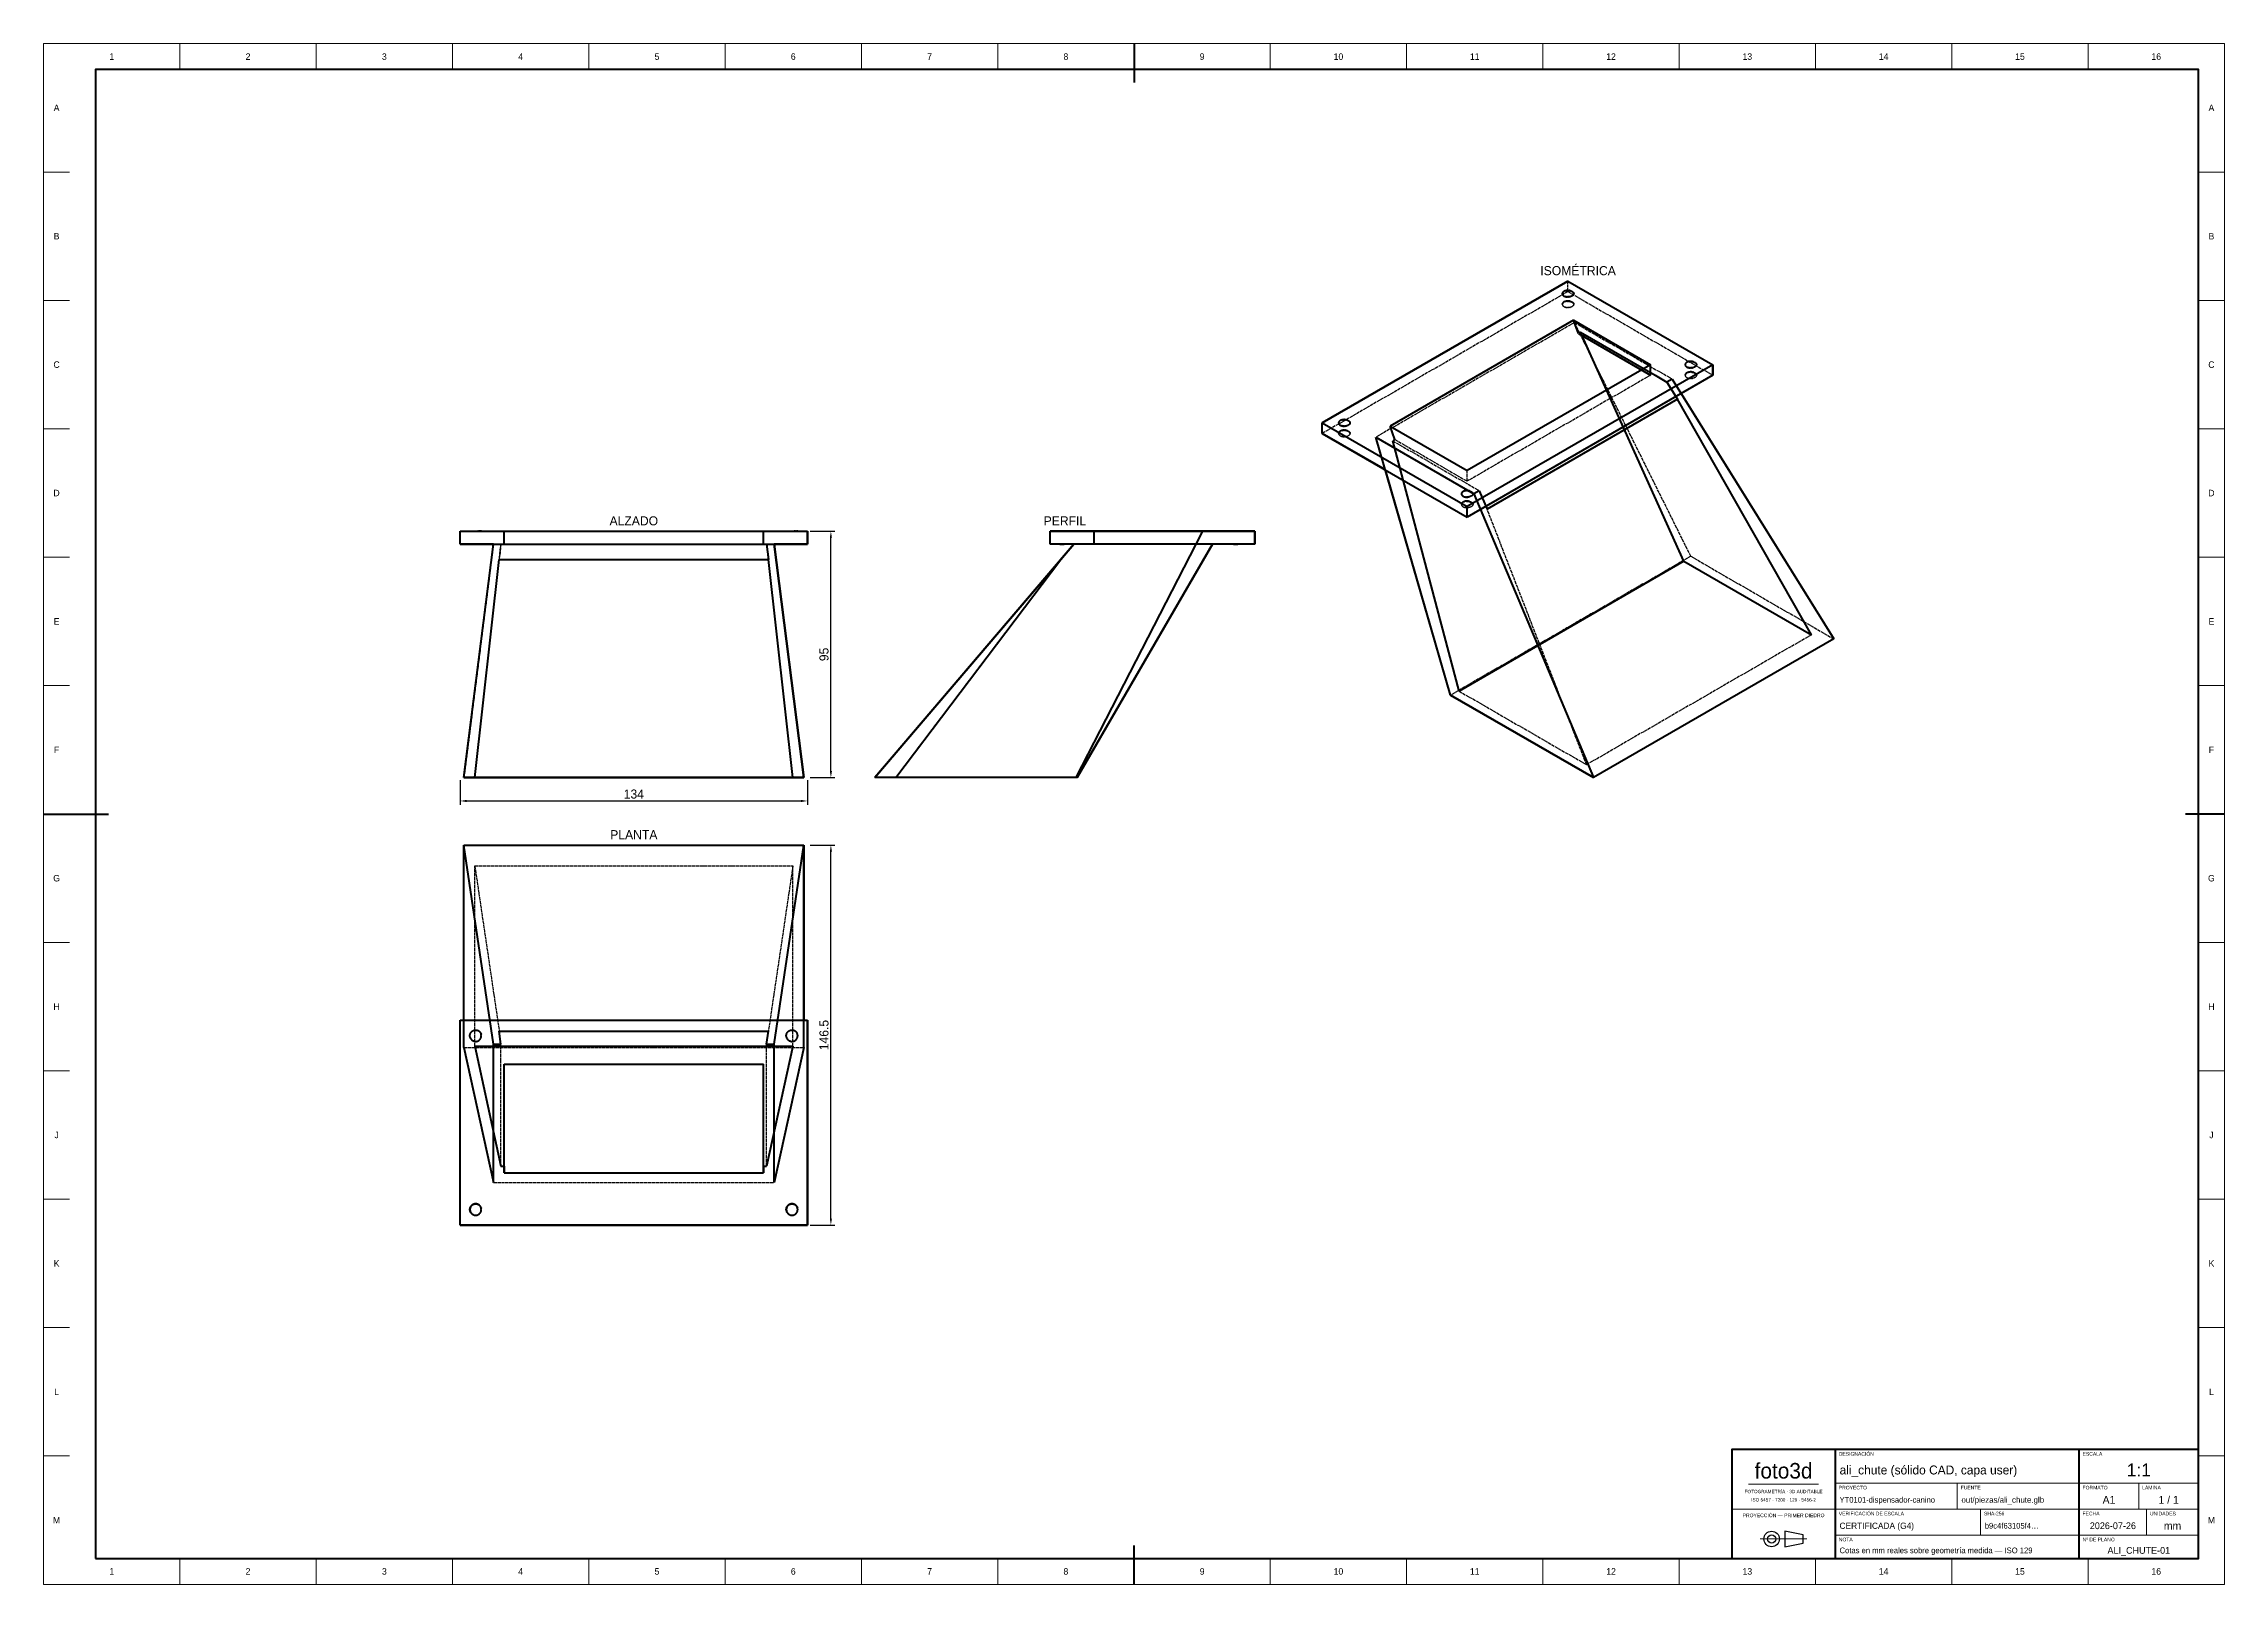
# Model space of a CAD drawing. Header units: millimetres. Extents: x 0 to 841, y 0 to 594.
import ezdxf
from ezdxf.enums import TextEntityAlignment as Align

# ---------------------------------------------------------------- set-up
doc = ezdxf.new("R2010")
doc.units = ezdxf.units.MM
doc.linetypes.add('DASHED', pattern=[1.524, 1.27, -0.254])
for name, color, linetype, lineweight in [('COTAS', 7, 'CONTINUOUS', 25), ('FINA', 7, 'CONTINUOUS', 18), ('NORMA', 7, 'CONTINUOUS', 70), ('OCULTA', 8, 'DASHED', 25), ('TEXTO', 7, 'CONTINUOUS', 25), ('VISIBLE', 7, 'CONTINUOUS', 50)]:
    doc.layers.add(name, color=color, linetype=linetype, lineweight=lineweight)
doc.dimstyles.new('F3D_1000', dxfattribs={"dimtxt": 3.5, "dimasz": 2.5, "dimexe": 1.5, "dimexo": 1, "dimgap": 0.9, "dimtad": 1, "dimdec": 1, "dimdsep": 46, "dimcen": 2.5, "dimazin": 3, "dimtfac": 1, "dimtmove": 0, "dimatfit": 3})

msp = doc.modelspace()

# ---------------------------------------------------------------- texts
at = {"layer": 'TEXTO'}
for s, height, p in [('1', 2.5, (26.28, 589)), ('2', 2.5, (78.84, 589)), ('3', 2.5, (131.41, 589)), ('4', 2.5, (183.97, 589)), ('5', 2.5, (236.53, 589)), ('6', 2.5, (289.09, 589)), ('7', 2.5, (341.66, 589)), ('8', 2.5, (394.22, 589)), ('9', 2.5, (446.78, 589)), ('10', 2.5, (499.34, 589)), ('11', 2.5, (551.91, 589)), ('12', 2.5, (604.47, 589)), ('13', 2.5, (657.03, 589)), ('14', 2.5, (709.59, 589)), ('15', 2.5, (762.16, 589)), ('16', 2.5, (814.72, 589)), ('A', 2.5, (5, 569.25)), ('A', 2.5, (836, 569.25)), ('B', 2.5, (5, 519.75)), ('B', 2.5, (836, 519.75)), ('ISOMÉTRICA', 3.5, (591.75, 506.48)), ('C', 2.5, (5, 470.25)), ('C', 2.5, (836, 470.25)), ('D', 2.5, (5, 420.75)), ('D', 2.5, (836, 420.75)), ('ALZADO', 3.5, (227.61, 410.02)), ('PERFIL', 3.5, (393.86, 410.02)), ('E', 2.5, (5, 371.25)), ('E', 2.5, (836, 371.25)), ('F', 2.5, (5, 321.75)), ('F', 2.5, (836, 321.75)), ('PLANTA', 3.5, (227.61, 289.02)), ('G', 2.5, (5, 272.25)), ('G', 2.5, (836, 272.25)), ('H', 2.5, (5, 222.75)), ('H', 2.5, (836, 222.75)), ('J', 2.5, (5, 173.25)), ('J', 2.5, (836, 173.25)), ('K', 2.5, (5, 123.75)), ('K', 2.5, (836, 123.75)), ('L', 2.5, (5, 74.25)), ('L', 2.5, (836, 74.25)), ('foto3d', 6, (671, 43.8)), ('1:1', 5, (808, 44.1)), ('FOTOGRAMETRÍA · 3D AUDITABLE', 1.3, (671, 35.8)), ('A1', 3, (796.5, 32.6)), ('1 / 1', 3, (819.5, 32.6)), ('M', 2.5, (5, 24.75)), ('PROYECCIÓN — PRIMER DIEDRO', 1.4, (671, 26.6)), ('ISO 5457 · 7200 · 129 · 5456-2', 1.3, (671, 32.6)), ('M', 2.5, (836, 24.75)), ('2026-07-26', 2.6, (798, 22.6)), ('mm', 3, (821, 22.6)), ('ALI_CHUTE-01', 2.6, (808, 13.1)), ('1', 2.5, (26.28, 5)), ('2', 2.5, (78.84, 5)), ('3', 2.5, (131.41, 5)), ('4', 2.5, (183.97, 5)), ('5', 2.5, (236.53, 5)), ('6', 2.5, (289.09, 5)), ('7', 2.5, (341.66, 5)), ('8', 2.5, (394.22, 5)), ('9', 2.5, (446.78, 5)), ('10', 2.5, (499.34, 5)), ('11', 2.5, (551.91, 5)), ('12', 2.5, (604.47, 5)), ('13', 2.5, (657.03, 5)), ('14', 2.5, (709.59, 5)), ('15', 2.5, (762.16, 5)), ('16', 2.5, (814.72, 5))]:
    msp.add_text(s, height=height, dxfattribs=at).set_placement(p, align=Align.MIDDLE_CENTER)
for s, p in [('DESIGNACIÓN', (692.3, 49.6)), ('ESCALA', (786.3, 49.6)), ('PROYECTO', (692.3, 36.6)), ('FUENTE', (739.3, 36.6)), ('FORMATO', (786.3, 36.6)), ('LÁMINA', (809.3, 36.6)), ('VERIFICACIÓN DE ESCALA', (692.3, 26.6)), ('SHA-256', (748.3, 26.6)), ('FECHA', (786.3, 26.6)), ('UNIDADES', (812.3, 26.6)), ('NOTA', (692.3, 16.6)), ('Nº DE PLANO', (786.3, 16.6))]:
    msp.add_text(s, height=1.4, dxfattribs=at).set_placement(p)
for s, height, p in [('ali_chute (sólido CAD, capa user)', 3.4394, (692.6, 44.1)), ('YT0101-dispensador-canino', 2.19, (692.6, 32.6)), ('out/piezas/ali_chute.glb', 2.2812, (739.6, 32.6)), ('CERTIFICADA (G4)', 2.4, (692.6, 22.6)), ('b9c4f63105f4…', 2.2, (748.6, 22.6)), ('Cotas en mm reales sobre geometría medida — ISO 129', 2.2, (692.6, 13.1))]:
    msp.add_text(s, height=height, dxfattribs=at).set_placement(p, align=Align.MIDDLE_LEFT)

# ---------------------------------------------------------------- dimensions: what is measured, and where the dimension line sits
at = {"layer": 'COTAS'}
for base, p1, p2 in [((303.61, 311.02), (294.61, 311.02), (294.61, 406.02)), ((303.61, 138.52), (294.61, 138.52), (294.61, 285.02))]:
    msp.add_linear_dim(base=base, p1=p1, p2=p2, angle=90, dimstyle='F3D_1000', dxfattribs=at).render()
msp.add_linear_dim(base=(160.61, 302.02), p1=(160.61, 311.02), p2=(294.61, 311.02), dimstyle='F3D_1000', dxfattribs=at).render()

# ---------------------------------------------------------------- linework, layer by layer
at = {"layer": 'FINA'}
for p, q in [((52.56, 584), (52.56, 594)), ((105.12, 584), (105.12, 594)), ((157.69, 584), (157.69, 594)), ((210.25, 584), (210.25, 594)), ((262.81, 584), (262.81, 594)), ((315.38, 584), (315.38, 594)), ((367.94, 584), (367.94, 594)), ((420.5, 584), (420.5, 594)), ((473.06, 584), (473.06, 594)), ((525.62, 584), (525.62, 594)), ((578.19, 584), (578.19, 594)), ((630.75, 584), (630.75, 594)), ((683.31, 584), (683.31, 594)), ((735.88, 584), (735.88, 594)), ((788.44, 584), (788.44, 594)), ((0, 544.5), (10, 544.5)), ((831, 544.5), (841, 544.5)), ((0, 495), (10, 495)), ((831, 495), (841, 495)), ((0, 445.5), (10, 445.5)), ((831, 445.5), (841, 445.5)), ((0, 396), (10, 396)), ((831, 396), (841, 396)), ((0, 346.5), (10, 346.5)), ((831, 346.5), (841, 346.5)), ((0, 297), (10, 297)), ((831, 297), (841, 297)), ((0, 247.5), (10, 247.5)), ((831, 247.5), (841, 247.5)), ((0, 198), (10, 198)), ((831, 198), (841, 198)), ((0, 148.5), (10, 148.5)), ((831, 148.5), (841, 148.5)), ((0, 99), (10, 99)), ((831, 99), (841, 99)), ((0, 49.5), (10, 49.5)), ((831, 49.5), (841, 49.5)), ((657.5, 38.6), (684.5, 38.6)), ((691, 39), (785, 39)), ((738, 29), (738, 39)), ((785, 39), (831, 39)), ((808, 29), (808, 39)), ((651, 29), (691, 29)), ((691, 29), (785, 29)), ((747, 19), (747, 29)), ((785, 29), (831, 29)), ((811, 19), (811, 29)), ((662.03, 17.5), (679.97, 17.5)), ((691, 19), (785, 19)), ((785, 19), (831, 19)), ((52.56, 0), (52.56, 10)), ((105.12, 0), (105.12, 10)), ((157.69, 0), (157.69, 10)), ((210.25, 0), (210.25, 10)), ((262.81, 0), (262.81, 10)), ((315.38, 0), (315.38, 10)), ((367.94, 0), (367.94, 10)), ((420.5, 0), (420.5, 10)), ((473.06, 0), (473.06, 10)), ((525.62, 0), (525.62, 10)), ((578.19, 0), (578.19, 10)), ((630.75, 0), (630.75, 10)), ((683.31, 0), (683.31, 10)), ((735.88, 0), (735.88, 10)), ((788.44, 0), (788.44, 10))]:
    msp.add_line(p, q, dxfattribs=at)
msp.add_lwpolyline([(0, 0), (841, 0), (841, 594), (0, 594)], close=True, dxfattribs=at)
at = {"layer": 'NORMA'}
for p, q in [((420.5, 594), (420.5, 579)), ((0, 297), (25, 297)), ((841, 297), (826, 297)), ((691, 10), (691, 52)), ((785, 10), (785, 52)), ((420.5, 0), (420.5, 15))]:
    msp.add_line(p, q, dxfattribs=at)
for points in [[(20, 10), (831, 10), (831, 584), (20, 584)], [(651, 10), (831, 10), (831, 52), (651, 52)]]:
    msp.add_lwpolyline(points, close=True, dxfattribs=at)
at = {"layer": 'OCULTA'}
for p, q in [((587.86, 498.4), (493.11, 443.7)), ((587.86, 498.4), (587.86, 502.48)), ((587.86, 498.4), (643.72, 466.15)), ((585.66, 493.5), (585.67, 493.42)), ((585.67, 493.42), (585.68, 493.34)), ((585.68, 493.34), (585.7, 493.25)), ((585.7, 493.25), (585.74, 493.17)), ((585.74, 493.17), (585.78, 493.09)), ((585.78, 493.09), (585.83, 493.02)), ((585.83, 493.02), (585.89, 492.94)), ((585.89, 492.94), (585.96, 492.87)), ((585.96, 492.87), (586.03, 492.8)), ((586.03, 492.8), (586.12, 492.73)), ((586.12, 492.73), (586.21, 492.67)), ((586.21, 492.67), (586.31, 492.6)), ((586.31, 492.6), (586.41, 492.55)), ((586.41, 492.55), (586.52, 492.5)), ((586.52, 492.5), (586.64, 492.45)), ((586.64, 492.45), (586.76, 492.4)), ((586.89, 492.36), (586.76, 492.4)), ((586.89, 492.36), (587.02, 492.33)), ((587.02, 492.33), (587.15, 492.3)), ((587.15, 492.3), (587.29, 492.28)), ((587.43, 492.26), (587.29, 492.28)), ((587.43, 492.26), (587.57, 492.24)), ((587.57, 492.24), (587.72, 492.24)), ((587.86, 492.23), (587.72, 492.24)), ((588, 492.24), (587.86, 492.23)), ((588, 492.24), (588.15, 492.24)), ((588.29, 492.26), (588.15, 492.24)), ((588.43, 492.28), (588.29, 492.26)), ((588.57, 492.3), (588.43, 492.28)), ((588.57, 492.3), (588.7, 492.33)), ((588.83, 492.36), (588.7, 492.33)), ((588.96, 492.4), (588.83, 492.36)), ((589.08, 492.45), (588.96, 492.4)), ((589.2, 492.5), (589.08, 492.45)), ((589.31, 492.55), (589.2, 492.5)), ((589.42, 492.6), (589.31, 492.55)), ((589.51, 492.67), (589.42, 492.6)), ((589.61, 492.73), (589.51, 492.67)), ((589.69, 492.8), (589.61, 492.73)), ((589.77, 492.87), (589.69, 492.8)), ((589.83, 492.94), (589.77, 492.87)), ((589.89, 493.02), (589.83, 492.94)), ((589.94, 493.09), (589.89, 493.02)), ((589.99, 493.17), (589.94, 493.09)), ((590.02, 493.25), (589.99, 493.17)), ((590.04, 493.34), (590.02, 493.25)), ((590.06, 493.42), (590.04, 493.34)), ((590.06, 493.5), (590.06, 493.42)), ((590.35, 486.46), (513.8, 442.26)), ((635.24, 396.34), (590.35, 486.46)), ((590.35, 486.46), (628.09, 464.67)), ((619.68, 466.15), (548.97, 425.33)), ((633.04, 466.15), (633.04, 466.07)), ((633.04, 466.07), (633.06, 465.98)), ((633.06, 465.98), (633.08, 465.9)), ((633.08, 465.9), (633.11, 465.82)), ((633.11, 465.82), (633.15, 465.74)), ((633.15, 465.74), (633.2, 465.66)), ((633.2, 465.66), (633.26, 465.59)), ((633.26, 465.59), (633.33, 465.52)), ((633.33, 465.52), (633.41, 465.44)), ((633.41, 465.44), (633.49, 465.38)), ((633.49, 465.38), (633.58, 465.31)), ((633.58, 465.31), (633.68, 465.25)), ((633.68, 465.25), (633.79, 465.2)), ((633.79, 465.2), (633.9, 465.14)), ((633.9, 465.14), (634.01, 465.09)), ((634.01, 465.09), (634.14, 465.05)), ((634.26, 465.01), (634.14, 465.05)), ((634.26, 465.01), (634.4, 464.98)), ((634.53, 464.95), (634.4, 464.98)), ((634.53, 464.95), (634.67, 464.92)), ((634.81, 464.9), (634.67, 464.92)), ((634.81, 464.9), (634.95, 464.89)), ((634.95, 464.89), (635.09, 464.88)), ((635.24, 464.88), (635.09, 464.88)), ((635.38, 464.88), (635.24, 464.88)), ((635.38, 464.88), (635.52, 464.89)), ((635.67, 464.9), (635.52, 464.89)), ((635.81, 464.92), (635.67, 464.9)), ((635.81, 464.92), (635.94, 464.95)), ((636.08, 464.98), (635.94, 464.95)), ((636.21, 465.01), (636.08, 464.98)), ((636.34, 465.05), (636.21, 465.01)), ((636.46, 465.09), (636.34, 465.05)), ((636.58, 465.14), (636.46, 465.09)), ((636.69, 465.2), (636.58, 465.14)), ((636.79, 465.25), (636.69, 465.2)), ((636.89, 465.31), (636.79, 465.25)), ((636.98, 465.38), (636.89, 465.31)), ((637.07, 465.44), (636.98, 465.38)), ((637.14, 465.52), (637.07, 465.44)), ((637.21, 465.59), (637.14, 465.52)), ((637.27, 465.66), (637.21, 465.59)), ((637.32, 465.74), (637.27, 465.66)), ((637.36, 465.82), (637.32, 465.74)), ((637.39, 465.9), (637.36, 465.82)), ((637.42, 465.98), (637.39, 465.9)), ((637.43, 466.07), (637.42, 465.98)), ((637.44, 466.15), (637.43, 466.07)), ((499.39, 443.7), (499.4, 443.61)), ((499.4, 443.61), (499.41, 443.53)), ((499.41, 443.53), (499.44, 443.45)), ((499.44, 443.45), (499.47, 443.37)), ((499.47, 443.37), (499.51, 443.29)), ((499.51, 443.29), (499.56, 443.21)), ((499.56, 443.21), (499.62, 443.13)), ((499.62, 443.13), (499.69, 443.06)), ((499.69, 443.06), (499.76, 442.99)), ((499.76, 442.99), (499.85, 442.92)), ((499.85, 442.92), (499.94, 442.86)), ((499.94, 442.86), (500.04, 442.8)), ((500.04, 442.8), (500.14, 442.74)), ((500.14, 442.74), (500.25, 442.69)), ((500.25, 442.69), (500.37, 442.64)), ((500.37, 442.64), (500.49, 442.6)), ((500.49, 442.6), (500.62, 442.56)), ((500.75, 442.52), (500.62, 442.56)), ((500.75, 442.52), (500.89, 442.49)), ((501.02, 442.47), (500.89, 442.49)), ((501.02, 442.47), (501.16, 442.45)), ((501.31, 442.44), (501.16, 442.45)), ((501.31, 442.44), (501.45, 442.43)), ((501.59, 442.43), (501.45, 442.43)), ((501.74, 442.43), (501.59, 442.43)), ((501.74, 442.43), (501.88, 442.44)), ((502.02, 442.45), (501.88, 442.44)), ((502.16, 442.47), (502.02, 442.45)), ((502.3, 442.49), (502.16, 442.47)), ((502.3, 442.49), (502.44, 442.52)), ((502.57, 442.56), (502.44, 442.52)), ((502.69, 442.6), (502.57, 442.56)), ((502.82, 442.64), (502.69, 442.6)), ((502.93, 442.69), (502.82, 442.64)), ((503.04, 442.74), (502.93, 442.69)), ((503.15, 442.8), (503.04, 442.74)), ((503.25, 442.86), (503.15, 442.8)), ((503.34, 442.92), (503.25, 442.86)), ((503.42, 442.99), (503.34, 442.92)), ((503.5, 443.06), (503.42, 442.99)), ((503.57, 443.13), (503.5, 443.06)), ((503.63, 443.21), (503.57, 443.13)), ((503.68, 443.29), (503.63, 443.21)), ((503.72, 443.37), (503.68, 443.29)), ((503.75, 443.45), (503.72, 443.37)), ((503.78, 443.53), (503.75, 443.45)), ((503.79, 443.61), (503.78, 443.53)), ((503.79, 443.7), (503.79, 443.61)), ((520.28, 440.88), (553.59, 421.65)), ((521.15, 441.39), (548.97, 425.33)), ((548.97, 425.33), (548.97, 429.41)), ((546.77, 416.34), (546.77, 416.26)), ((546.77, 416.26), (546.79, 416.18)), ((546.79, 416.18), (546.81, 416.1)), ((546.81, 416.1), (546.85, 416.02)), ((546.85, 416.02), (546.89, 415.94)), ((546.89, 415.94), (546.94, 415.86)), ((546.94, 415.86), (547, 415.78)), ((547, 415.78), (547.06, 415.71)), ((547.06, 415.71), (547.14, 415.64)), ((547.14, 415.64), (547.22, 415.57)), ((547.22, 415.57), (547.32, 415.51)), ((547.32, 415.51), (547.41, 415.45)), ((547.41, 415.45), (547.52, 415.39)), ((547.52, 415.39), (547.63, 415.34)), ((547.63, 415.34), (547.75, 415.29)), ((547.75, 415.29), (547.87, 415.24)), ((547.87, 415.24), (548, 415.2)), ((548, 415.2), (548.13, 415.17)), ((548.13, 415.17), (548.26, 415.14)), ((548.4, 415.12), (548.26, 415.14)), ((548.4, 415.12), (548.54, 415.1)), ((548.68, 415.08), (548.54, 415.1)), ((548.68, 415.08), (548.83, 415.08)), ((548.83, 415.08), (548.97, 415.07)), ((549.11, 415.08), (548.97, 415.07)), ((549.11, 415.08), (549.26, 415.08)), ((549.4, 415.1), (549.26, 415.08)), ((549.54, 415.12), (549.4, 415.1)), ((549.54, 415.12), (549.68, 415.14)), ((549.81, 415.17), (549.68, 415.14)), ((549.94, 415.2), (549.81, 415.17)), ((550.07, 415.24), (549.94, 415.2)), ((550.19, 415.29), (550.07, 415.24)), ((550.31, 415.34), (550.19, 415.29)), ((550.42, 415.39), (550.31, 415.34)), ((550.53, 415.45), (550.42, 415.39)), ((550.62, 415.51), (550.53, 415.45)), ((550.72, 415.57), (550.62, 415.51)), ((550.8, 415.64), (550.72, 415.57)), ((550.88, 415.71), (550.8, 415.64)), ((550.94, 415.78), (550.88, 415.71)), ((551, 415.86), (550.94, 415.78)), ((551.05, 415.94), (551, 415.86)), ((551.1, 416.02), (551.05, 415.94)), ((551.13, 416.1), (551.1, 416.02)), ((551.15, 416.18), (551.13, 416.1)), ((551.17, 416.26), (551.15, 416.18)), ((551.17, 416.34), (551.17, 416.26)), ((595.02, 316), (556.68, 414.51)), ((160.61, 406.02), (160.61, 406.02)), ((160.61, 401.02), (160.61, 406.02)), ((160.61, 406.02), (294.61, 406.02)), ((164.43, 406.02), (164.41, 406.02)), ((164.41, 406.02), (164.41, 406.02)), ((164.43, 406.02), (164.41, 406.02)), ((164.41, 406.02), (164.41, 406.02)), ((164.45, 406.02), (164.43, 406.02)), ((164.45, 406.02), (164.43, 406.02)), ((164.48, 406.02), (164.45, 406.02)), ((164.48, 406.02), (164.45, 406.02)), ((164.53, 406.02), (164.48, 406.02)), ((164.53, 406.02), (164.48, 406.02)), ((164.53, 406.02), (164.58, 406.02)), ((164.53, 406.02), (164.58, 406.02)), ((164.64, 406.02), (164.58, 406.02)), ((164.64, 406.02), (164.58, 406.02)), ((164.64, 406.02), (164.7, 406.02)), ((164.64, 406.02), (164.7, 406.02)), ((164.78, 406.02), (164.7, 406.02)), ((164.78, 406.02), (164.7, 406.02)), ((164.78, 406.02), (164.86, 406.02)), ((164.78, 406.02), (164.86, 406.02)), ((164.95, 406.02), (164.86, 406.02)), ((164.86, 406.02), (164.95, 406.02)), ((165.05, 406.02), (164.95, 406.02)), ((165.05, 406.02), (164.95, 406.02)), ((165.05, 406.02), (165.16, 406.02)), ((165.05, 406.02), (165.16, 406.02)), ((165.27, 406.02), (165.16, 406.02)), ((165.16, 406.02), (165.27, 406.02)), ((165.27, 406.02), (165.39, 406.02)), ((165.27, 406.02), (165.39, 406.02)), ((165.39, 406.02), (165.51, 406.02)), ((165.39, 406.02), (165.51, 406.02)), ((165.51, 406.02), (165.64, 406.02)), ((165.51, 406.02), (165.64, 406.02)), ((165.77, 406.02), (165.64, 406.02)), ((165.64, 406.02), (165.77, 406.02)), ((165.77, 406.02), (165.9, 406.02)), ((165.9, 406.02), (165.77, 406.02)), ((165.9, 406.02), (166.04, 406.02)), ((165.9, 406.02), (166.04, 406.02)), ((166.04, 406.02), (166.18, 406.02)), ((166.04, 406.02), (166.18, 406.02)), ((166.18, 406.02), (166.32, 406.02)), ((166.18, 406.02), (166.32, 406.02)), ((166.32, 406.02), (166.46, 406.02)), ((166.32, 406.02), (166.46, 406.02)), ((166.46, 406.02), (166.61, 406.02)), ((166.46, 406.02), (166.61, 406.02)), ((166.61, 406.02), (166.75, 406.02)), ((166.61, 406.02), (166.75, 406.02)), ((166.75, 406.02), (166.9, 406.02)), ((166.75, 406.02), (166.9, 406.02)), ((166.9, 406.02), (167.04, 406.02)), ((166.9, 406.02), (167.04, 406.02)), ((167.04, 406.02), (167.18, 406.02)), ((167.04, 406.02), (167.18, 406.02)), ((167.18, 406.02), (167.32, 406.02)), ((167.18, 406.02), (167.32, 406.02)), ((167.32, 406.02), (167.45, 406.02)), ((167.32, 406.02), (167.45, 406.02)), ((167.45, 406.02), (167.58, 406.02)), ((167.45, 406.02), (167.58, 406.02)), ((167.58, 406.02), (167.71, 406.02)), ((167.58, 406.02), (167.71, 406.02)), ((167.71, 406.02), (167.83, 406.02)), ((167.71, 406.02), (167.83, 406.02)), ((167.83, 406.02), (167.95, 406.02)), ((167.83, 406.02), (167.95, 406.02)), ((167.95, 406.02), (168.06, 406.02)), ((167.95, 406.02), (168.06, 406.02)), ((168.06, 406.02), (168.16, 406.02)), ((168.06, 406.02), (168.16, 406.02)), ((168.16, 406.02), (168.26, 406.02)), ((168.16, 406.02), (168.26, 406.02)), ((168.26, 406.02), (168.35, 406.02)), ((168.26, 406.02), (168.35, 406.02)), ((168.35, 406.02), (168.44, 406.02)), ((168.35, 406.02), (168.44, 406.02)), ((168.44, 406.02), (168.51, 406.02)), ((168.44, 406.02), (168.51, 406.02)), ((168.51, 406.02), (168.58, 406.02)), ((168.51, 406.02), (168.58, 406.02)), ((168.58, 406.02), (168.64, 406.02)), ((168.58, 406.02), (168.64, 406.02)), ((168.64, 406.02), (168.69, 406.02)), ((168.64, 406.02), (168.69, 406.02)), ((168.69, 406.02), (168.73, 406.02)), ((168.69, 406.02), (168.73, 406.02)), ((168.73, 406.02), (168.77, 406.02)), ((168.73, 406.02), (168.77, 406.02)), ((168.77, 406.02), (168.79, 406.02)), ((168.77, 406.02), (168.79, 406.02)), ((168.79, 406.02), (168.8, 406.02)), ((168.79, 406.02), (168.8, 406.02)), ((168.8, 406.02), (168.81, 406.02)), ((168.8, 406.02), (168.81, 406.02)), ((177.61, 401.02), (177.61, 406.02)), ((177.61, 406.02), (177.61, 406.02)), ((177.61, 406.02), (277.61, 406.02)), ((277.61, 401.02), (277.61, 406.02)), ((277.61, 406.02), (277.61, 406.02)), ((286.43, 406.02), (286.41, 406.02)), ((286.41, 406.02), (286.41, 406.02)), ((286.43, 406.02), (286.41, 406.02)), ((286.41, 406.02), (286.41, 406.02)), ((286.45, 406.02), (286.43, 406.02)), ((286.45, 406.02), (286.43, 406.02)), ((286.48, 406.02), (286.45, 406.02)), ((286.48, 406.02), (286.45, 406.02)), ((286.48, 406.02), (286.53, 406.02)), ((286.48, 406.02), (286.53, 406.02)), ((286.53, 406.02), (286.58, 406.02)), ((286.58, 406.02), (286.53, 406.02)), ((286.64, 406.02), (286.58, 406.02)), ((286.64, 406.02), (286.58, 406.02)), ((286.7, 406.02), (286.64, 406.02)), ((286.7, 406.02), (286.64, 406.02)), ((286.7, 406.02), (286.78, 406.02)), ((286.7, 406.02), (286.78, 406.02)), ((286.86, 406.02), (286.78, 406.02)), ((286.86, 406.02), (286.78, 406.02)), ((286.95, 406.02), (286.86, 406.02)), ((286.86, 406.02), (286.95, 406.02)), ((286.95, 406.02), (287.05, 406.02)), ((287.05, 406.02), (286.95, 406.02)), ((287.05, 406.02), (287.16, 406.02)), ((287.05, 406.02), (287.16, 406.02)), ((287.27, 406.02), (287.16, 406.02)), ((287.27, 406.02), (287.16, 406.02)), ((287.27, 406.02), (287.39, 406.02)), ((287.27, 406.02), (287.39, 406.02)), ((287.39, 406.02), (287.51, 406.02)), ((287.39, 406.02), (287.51, 406.02)), ((287.51, 406.02), (287.64, 406.02)), ((287.51, 406.02), (287.64, 406.02)), ((287.77, 406.02), (287.64, 406.02)), ((287.64, 406.02), (287.77, 406.02)), ((287.77, 406.02), (287.9, 406.02)), ((287.9, 406.02), (287.77, 406.02)), ((287.9, 406.02), (288.04, 406.02)), ((287.9, 406.02), (288.04, 406.02)), ((288.04, 406.02), (288.18, 406.02)), ((288.04, 406.02), (288.18, 406.02)), ((288.18, 406.02), (288.32, 406.02)), ((288.18, 406.02), (288.32, 406.02)), ((288.32, 406.02), (288.46, 406.02)), ((288.32, 406.02), (288.46, 406.02)), ((288.46, 406.02), (288.61, 406.02)), ((288.46, 406.02), (288.61, 406.02)), ((288.61, 406.02), (288.75, 406.02)), ((288.61, 406.02), (288.75, 406.02)), ((288.75, 406.02), (288.9, 406.02)), ((288.75, 406.02), (288.9, 406.02)), ((288.9, 406.02), (289.04, 406.02)), ((288.9, 406.02), (289.04, 406.02)), ((289.04, 406.02), (289.18, 406.02)), ((289.04, 406.02), (289.18, 406.02)), ((289.18, 406.02), (289.32, 406.02)), ((289.18, 406.02), (289.32, 406.02)), ((289.32, 406.02), (289.45, 406.02)), ((289.32, 406.02), (289.45, 406.02)), ((289.45, 406.02), (289.58, 406.02)), ((289.45, 406.02), (289.58, 406.02)), ((289.58, 406.02), (289.71, 406.02)), ((289.58, 406.02), (289.71, 406.02)), ((289.71, 406.02), (289.83, 406.02)), ((289.71, 406.02), (289.83, 406.02)), ((289.83, 406.02), (289.95, 406.02)), ((289.83, 406.02), (289.95, 406.02)), ((289.95, 406.02), (290.06, 406.02)), ((289.95, 406.02), (290.06, 406.02)), ((290.06, 406.02), (290.16, 406.02)), ((290.06, 406.02), (290.16, 406.02)), ((290.16, 406.02), (290.26, 406.02)), ((290.16, 406.02), (290.26, 406.02)), ((290.26, 406.02), (290.35, 406.02)), ((290.26, 406.02), (290.35, 406.02)), ((290.35, 406.02), (290.44, 406.02)), ((290.35, 406.02), (290.44, 406.02)), ((290.44, 406.02), (290.51, 406.02)), ((290.44, 406.02), (290.51, 406.02)), ((290.51, 406.02), (290.58, 406.02)), ((290.51, 406.02), (290.58, 406.02)), ((290.58, 406.02), (290.64, 406.02)), ((290.58, 406.02), (290.64, 406.02)), ((290.64, 406.02), (290.69, 406.02)), ((290.64, 406.02), (290.69, 406.02)), ((290.69, 406.02), (290.73, 406.02)), ((290.69, 406.02), (290.73, 406.02)), ((290.73, 406.02), (290.77, 406.02)), ((290.73, 406.02), (290.77, 406.02)), ((290.77, 406.02), (290.79, 406.02)), ((290.77, 406.02), (290.79, 406.02)), ((290.79, 406.02), (290.8, 406.02)), ((290.79, 406.02), (290.8, 406.02)), ((290.8, 406.02), (290.81, 406.02)), ((290.8, 406.02), (290.81, 406.02)), ((294.61, 406.02), (294.61, 406.02)), ((294.61, 401.02), (294.61, 406.02)), ((388.11, 406.02), (388.11, 406.02)), ((467.11, 406.02), (388.11, 406.02)), ((388.11, 401.02), (388.11, 406.02)), ((391.93, 406.02), (391.91, 406.02)), ((391.91, 406.02), (391.91, 406.02)), ((391.93, 406.02), (391.91, 406.02)), ((391.91, 406.02), (391.91, 406.02)), ((391.95, 406.02), (391.93, 406.02)), ((391.95, 406.02), (391.93, 406.02)), ((391.98, 406.02), (391.95, 406.02)), ((391.98, 406.02), (391.95, 406.02)), ((392.03, 406.02), (391.98, 406.02)), ((392.03, 406.02), (391.98, 406.02)), ((392.08, 406.02), (392.03, 406.02)), ((392.08, 406.02), (392.03, 406.02)), ((392.14, 406.02), (392.08, 406.02)), ((392.14, 406.02), (392.08, 406.02)), ((392.2, 406.02), (392.14, 406.02)), ((392.2, 406.02), (392.14, 406.02)), ((392.28, 406.02), (392.2, 406.02)), ((392.28, 406.02), (392.2, 406.02)), ((392.36, 406.02), (392.28, 406.02)), ((392.36, 406.02), (392.28, 406.02)), ((392.45, 406.02), (392.36, 406.02)), ((392.45, 406.02), (392.36, 406.02)), ((392.55, 406.02), (392.45, 406.02)), ((392.55, 406.02), (392.45, 406.02)), ((392.66, 406.02), (392.55, 406.02)), ((392.66, 406.02), (392.55, 406.02)), ((392.77, 406.02), (392.66, 406.02)), ((392.77, 406.02), (392.66, 406.02)), ((392.89, 406.02), (392.77, 406.02)), ((392.89, 406.02), (392.77, 406.02)), ((393.01, 406.02), (392.89, 406.02)), ((393.01, 406.02), (392.89, 406.02)), ((393.14, 406.02), (393.01, 406.02)), ((393.14, 406.02), (393.01, 406.02)), ((393.27, 406.02), (393.14, 406.02)), ((393.27, 406.02), (393.14, 406.02)), ((393.4, 406.02), (393.27, 406.02)), ((393.4, 406.02), (393.27, 406.02)), ((393.54, 406.02), (393.4, 406.02)), ((393.54, 406.02), (393.4, 406.02)), ((393.68, 406.02), (393.54, 406.02)), ((393.68, 406.02), (393.54, 406.02)), ((393.82, 406.02), (393.68, 406.02)), ((393.82, 406.02), (393.68, 406.02)), ((393.96, 406.02), (393.82, 406.02)), ((393.96, 406.02), (393.82, 406.02)), ((394.11, 406.02), (393.96, 406.02)), ((394.11, 406.02), (393.96, 406.02)), ((394.25, 406.02), (394.11, 406.02)), ((394.25, 406.02), (394.11, 406.02)), ((394.4, 406.02), (394.25, 406.02)), ((394.4, 406.02), (394.25, 406.02)), ((394.54, 406.02), (394.4, 406.02)), ((394.54, 406.02), (394.4, 406.02)), ((394.68, 406.02), (394.54, 406.02)), ((394.68, 406.02), (394.54, 406.02)), ((394.82, 406.02), (394.68, 406.02)), ((394.68, 406.02), (394.82, 406.02)), ((394.82, 406.02), (394.95, 406.02)), ((394.95, 406.02), (394.82, 406.02)), ((395.08, 406.02), (394.95, 406.02)), ((395.08, 406.02), (394.95, 406.02)), ((395.08, 406.02), (395.21, 406.02)), ((395.21, 406.02), (395.08, 406.02)), ((395.33, 406.02), (395.21, 406.02)), ((395.21, 406.02), (395.33, 406.02)), ((395.33, 406.02), (395.45, 406.02)), ((395.45, 406.02), (395.33, 406.02)), ((395.45, 406.02), (395.56, 406.02)), ((395.45, 406.02), (395.56, 406.02)), ((395.66, 406.02), (395.56, 406.02)), ((395.66, 406.02), (395.56, 406.02)), ((395.66, 406.02), (395.76, 406.02)), ((395.66, 406.02), (395.76, 406.02)), ((395.76, 406.02), (395.85, 406.02)), ((395.85, 406.02), (395.76, 406.02)), ((395.85, 406.02), (395.94, 406.02)), ((395.85, 406.02), (395.94, 406.02)), ((395.94, 406.02), (396.01, 406.02)), ((395.94, 406.02), (396.01, 406.02)), ((396.01, 406.02), (396.08, 406.02)), ((396.01, 406.02), (396.08, 406.02)), ((396.08, 406.02), (396.14, 406.02)), ((396.08, 406.02), (396.14, 406.02)), ((396.19, 406.02), (396.14, 406.02)), ((396.19, 406.02), (396.14, 406.02)), ((396.19, 406.02), (396.23, 406.02)), ((396.19, 406.02), (396.23, 406.02)), ((396.23, 406.02), (396.27, 406.02)), ((396.23, 406.02), (396.27, 406.02)), ((396.27, 406.02), (396.29, 406.02)), ((396.27, 406.02), (396.29, 406.02)), ((396.29, 406.02), (396.3, 406.02)), ((396.29, 406.02), (396.3, 406.02)), ((396.3, 406.02), (396.31, 406.02)), ((396.3, 406.02), (396.31, 406.02)), ((447.02, 406.02), (405.11, 406.02)), ((405.11, 401.02), (405.11, 406.02)), ((405.11, 406.02), (405.11, 406.02)), ((447.02, 406.02), (447.02, 406.02)), ((458.93, 406.02), (458.91, 406.02)), ((458.91, 406.02), (458.91, 406.02)), ((458.93, 406.02), (458.91, 406.02)), ((458.91, 406.02), (458.91, 406.02)), ((458.95, 406.02), (458.93, 406.02)), ((458.95, 406.02), (458.93, 406.02)), ((458.98, 406.02), (458.95, 406.02)), ((458.98, 406.02), (458.95, 406.02)), ((459.03, 406.02), (458.98, 406.02)), ((459.03, 406.02), (458.98, 406.02)), ((459.08, 406.02), (459.03, 406.02)), ((459.08, 406.02), (459.03, 406.02)), ((459.14, 406.02), (459.08, 406.02)), ((459.14, 406.02), (459.08, 406.02)), ((459.2, 406.02), (459.14, 406.02)), ((459.2, 406.02), (459.14, 406.02)), ((459.28, 406.02), (459.2, 406.02)), ((459.28, 406.02), (459.2, 406.02)), ((459.36, 406.02), (459.28, 406.02)), ((459.36, 406.02), (459.28, 406.02)), ((459.45, 406.02), (459.36, 406.02)), ((459.45, 406.02), (459.36, 406.02)), ((459.55, 406.02), (459.45, 406.02)), ((459.55, 406.02), (459.45, 406.02)), ((459.66, 406.02), (459.55, 406.02)), ((459.66, 406.02), (459.55, 406.02)), ((459.77, 406.02), (459.66, 406.02)), ((459.77, 406.02), (459.66, 406.02)), ((459.89, 406.02), (459.77, 406.02)), ((459.89, 406.02), (459.77, 406.02)), ((460.01, 406.02), (459.89, 406.02)), ((460.01, 406.02), (459.89, 406.02)), ((460.14, 406.02), (460.01, 406.02)), ((460.14, 406.02), (460.01, 406.02)), ((460.27, 406.02), (460.14, 406.02)), ((460.27, 406.02), (460.14, 406.02)), ((460.4, 406.02), (460.27, 406.02)), ((460.4, 406.02), (460.27, 406.02)), ((460.54, 406.02), (460.4, 406.02)), ((460.54, 406.02), (460.4, 406.02)), ((460.68, 406.02), (460.54, 406.02)), ((460.68, 406.02), (460.54, 406.02)), ((460.82, 406.02), (460.68, 406.02)), ((460.82, 406.02), (460.68, 406.02)), ((460.96, 406.02), (460.82, 406.02)), ((460.96, 406.02), (460.82, 406.02)), ((461.11, 406.02), (460.96, 406.02)), ((461.11, 406.02), (460.96, 406.02)), ((461.25, 406.02), (461.11, 406.02)), ((461.25, 406.02), (461.11, 406.02)), ((461.4, 406.02), (461.25, 406.02)), ((461.4, 406.02), (461.25, 406.02)), ((461.54, 406.02), (461.4, 406.02)), ((461.54, 406.02), (461.4, 406.02)), ((461.68, 406.02), (461.54, 406.02)), ((461.68, 406.02), (461.54, 406.02)), ((461.82, 406.02), (461.68, 406.02)), ((461.68, 406.02), (461.82, 406.02)), ((461.82, 406.02), (461.95, 406.02)), ((461.82, 406.02), (461.95, 406.02)), ((462.08, 406.02), (461.95, 406.02)), ((462.08, 406.02), (461.95, 406.02)), ((462.08, 406.02), (462.21, 406.02)), ((462.21, 406.02), (462.08, 406.02)), ((462.33, 406.02), (462.21, 406.02)), ((462.21, 406.02), (462.33, 406.02)), ((462.33, 406.02), (462.45, 406.02)), ((462.45, 406.02), (462.33, 406.02)), ((462.56, 406.02), (462.45, 406.02)), ((462.56, 406.02), (462.45, 406.02)), ((462.66, 406.02), (462.56, 406.02)), ((462.56, 406.02), (462.66, 406.02)), ((462.66, 406.02), (462.76, 406.02)), ((462.66, 406.02), (462.76, 406.02)), ((462.85, 406.02), (462.76, 406.02)), ((462.85, 406.02), (462.76, 406.02)), ((462.85, 406.02), (462.94, 406.02)), ((462.85, 406.02), (462.94, 406.02)), ((462.94, 406.02), (463.01, 406.02)), ((462.94, 406.02), (463.01, 406.02)), ((463.01, 406.02), (463.08, 406.02)), ((463.01, 406.02), (463.08, 406.02)), ((463.14, 406.02), (463.08, 406.02)), ((463.14, 406.02), (463.08, 406.02)), ((463.14, 406.02), (463.19, 406.02)), ((463.14, 406.02), (463.19, 406.02)), ((463.19, 406.02), (463.23, 406.02)), ((463.19, 406.02), (463.23, 406.02)), ((463.23, 406.02), (463.27, 406.02)), ((463.23, 406.02), (463.27, 406.02)), ((463.27, 406.02), (463.29, 406.02)), ((463.27, 406.02), (463.29, 406.02)), ((463.29, 406.02), (463.3, 406.02)), ((463.29, 406.02), (463.3, 406.02)), ((463.3, 406.02), (463.31, 406.02)), ((463.3, 406.02), (463.31, 406.02)), ((467.11, 406.02), (467.11, 406.02)), ((467.11, 401.02), (467.11, 406.02)), ((160.61, 401.02), (160.61, 401.02)), ((160.61, 401.02), (294.61, 401.02)), ((173.48, 401.02), (162.11, 311.02)), ((164.43, 401.02), (164.41, 401.02)), ((164.41, 401.02), (164.41, 401.02)), ((164.43, 401.02), (164.41, 401.02)), ((164.41, 401.02), (164.41, 401.02)), ((164.45, 401.02), (164.43, 401.02)), ((164.45, 401.02), (164.43, 401.02)), ((164.48, 401.02), (164.45, 401.02)), ((164.48, 401.02), (164.45, 401.02)), ((164.53, 401.02), (164.48, 401.02)), ((164.53, 401.02), (164.48, 401.02)), ((164.53, 401.02), (164.58, 401.02)), ((164.53, 401.02), (164.58, 401.02)), ((164.64, 401.02), (164.58, 401.02)), ((164.64, 401.02), (164.58, 401.02)), ((164.64, 401.02), (164.7, 401.02)), ((164.64, 401.02), (164.7, 401.02)), ((164.78, 401.02), (164.7, 401.02)), ((164.78, 401.02), (164.7, 401.02)), ((164.78, 401.02), (164.86, 401.02)), ((164.78, 401.02), (164.86, 401.02)), ((164.95, 401.02), (164.86, 401.02)), ((164.86, 401.02), (164.95, 401.02)), ((164.95, 401.02), (165.05, 401.02)), ((165.05, 401.02), (164.95, 401.02)), ((165.05, 401.02), (165.16, 401.02)), ((165.05, 401.02), (165.16, 401.02)), ((165.27, 401.02), (165.16, 401.02)), ((165.16, 401.02), (165.27, 401.02)), ((165.27, 401.02), (165.39, 401.02)), ((165.27, 401.02), (165.39, 401.02)), ((165.39, 401.02), (165.51, 401.02)), ((165.39, 401.02), (165.51, 401.02)), ((165.51, 401.02), (165.64, 401.02)), ((165.51, 401.02), (165.64, 401.02)), ((165.77, 401.02), (165.64, 401.02)), ((165.64, 401.02), (165.77, 401.02)), ((165.77, 401.02), (165.9, 401.02)), ((165.9, 401.02), (165.77, 401.02)), ((165.9, 401.02), (166.04, 401.02)), ((165.9, 401.02), (166.04, 401.02)), ((166.04, 401.02), (166.18, 401.02)), ((166.04, 401.02), (166.18, 401.02)), ((166.18, 401.02), (166.32, 401.02)), ((166.18, 401.02), (166.32, 401.02)), ((166.28, 311.02), (176.37, 401.02)), ((166.32, 401.02), (166.46, 401.02)), ((166.32, 401.02), (166.46, 401.02)), ((166.46, 401.02), (166.61, 401.02)), ((166.46, 401.02), (166.61, 401.02)), ((166.61, 401.02), (166.75, 401.02)), ((166.61, 401.02), (166.75, 401.02)), ((166.75, 401.02), (166.9, 401.02)), ((166.75, 401.02), (166.9, 401.02)), ((166.9, 401.02), (167.04, 401.02)), ((166.9, 401.02), (167.04, 401.02)), ((167.04, 401.02), (167.18, 401.02)), ((167.04, 401.02), (167.18, 401.02)), ((167.18, 401.02), (167.32, 401.02)), ((167.18, 401.02), (167.32, 401.02)), ((167.32, 401.02), (167.45, 401.02)), ((167.32, 401.02), (167.45, 401.02)), ((167.45, 401.02), (167.58, 401.02)), ((167.45, 401.02), (167.58, 401.02)), ((167.58, 401.02), (167.71, 401.02)), ((167.58, 401.02), (167.71, 401.02)), ((167.71, 401.02), (167.83, 401.02)), ((167.71, 401.02), (167.83, 401.02)), ((167.83, 401.02), (167.95, 401.02)), ((167.83, 401.02), (167.95, 401.02)), ((167.95, 401.02), (168.06, 401.02)), ((167.95, 401.02), (168.06, 401.02)), ((168.06, 401.02), (168.16, 401.02)), ((168.06, 401.02), (168.16, 401.02)), ((168.16, 401.02), (168.26, 401.02)), ((168.16, 401.02), (168.26, 401.02)), ((168.26, 401.02), (168.35, 401.02)), ((168.26, 401.02), (168.35, 401.02)), ((168.35, 401.02), (168.44, 401.02)), ((168.35, 401.02), (168.44, 401.02)), ((168.44, 401.02), (168.51, 401.02)), ((168.44, 401.02), (168.51, 401.02)), ((168.51, 401.02), (168.58, 401.02)), ((168.51, 401.02), (168.58, 401.02)), ((168.58, 401.02), (168.64, 401.02)), ((168.58, 401.02), (168.64, 401.02)), ((168.64, 401.02), (168.69, 401.02)), ((168.64, 401.02), (168.69, 401.02)), ((168.69, 401.02), (168.73, 401.02)), ((168.69, 401.02), (168.73, 401.02)), ((168.73, 401.02), (168.77, 401.02)), ((168.73, 401.02), (168.77, 401.02)), ((168.77, 401.02), (168.79, 401.02)), ((168.77, 401.02), (168.79, 401.02)), ((168.79, 401.02), (168.8, 401.02)), ((168.79, 401.02), (168.8, 401.02)), ((168.8, 401.02), (168.81, 401.02)), ((168.8, 401.02), (168.81, 401.02)), ((173.48, 401.02), (173.48, 401.02)), ((173.48, 401.02), (176.37, 401.02)), ((176.37, 401.02), (175.71, 395.12)), ((176.37, 401.02), (177.61, 401.02)), ((176.37, 401.02), (176.37, 401.02)), ((176.37, 401.02), (176.37, 401.02)), ((177.61, 401.02), (177.61, 401.02)), ((277.61, 401.02), (278.84, 401.02)), ((277.61, 401.02), (277.61, 401.02)), ((288.94, 311.02), (278.84, 401.02)), ((278.84, 401.02), (278.84, 401.02)), ((278.84, 401.02), (281.74, 401.02)), ((281.74, 401.02), (281.74, 401.02)), ((281.74, 401.02), (293.11, 311.02)), ((286.43, 401.02), (286.41, 401.02)), ((286.41, 401.02), (286.41, 401.02)), ((286.43, 401.02), (286.41, 401.02)), ((286.41, 401.02), (286.41, 401.02)), ((286.45, 401.02), (286.43, 401.02)), ((286.45, 401.02), (286.43, 401.02)), ((286.48, 401.02), (286.45, 401.02)), ((286.48, 401.02), (286.45, 401.02)), ((286.48, 401.02), (286.53, 401.02)), ((286.48, 401.02), (286.53, 401.02)), ((286.53, 401.02), (286.58, 401.02)), ((286.58, 401.02), (286.53, 401.02)), ((286.64, 401.02), (286.58, 401.02)), ((286.64, 401.02), (286.58, 401.02)), ((286.7, 401.02), (286.64, 401.02)), ((286.7, 401.02), (286.64, 401.02)), ((286.7, 401.02), (286.78, 401.02)), ((286.7, 401.02), (286.78, 401.02)), ((286.86, 401.02), (286.78, 401.02)), ((286.86, 401.02), (286.78, 401.02)), ((286.95, 401.02), (286.86, 401.02)), ((286.86, 401.02), (286.95, 401.02)), ((286.95, 401.02), (287.05, 401.02)), ((287.05, 401.02), (286.95, 401.02)), ((287.05, 401.02), (287.16, 401.02)), ((287.05, 401.02), (287.16, 401.02)), ((287.27, 401.02), (287.16, 401.02)), ((287.27, 401.02), (287.16, 401.02)), ((287.27, 401.02), (287.39, 401.02)), ((287.27, 401.02), (287.39, 401.02)), ((287.39, 401.02), (287.51, 401.02)), ((287.39, 401.02), (287.51, 401.02)), ((287.51, 401.02), (287.64, 401.02)), ((287.51, 401.02), (287.64, 401.02)), ((287.77, 401.02), (287.64, 401.02)), ((287.64, 401.02), (287.77, 401.02)), ((287.77, 401.02), (287.9, 401.02)), ((287.9, 401.02), (287.77, 401.02)), ((287.9, 401.02), (288.04, 401.02)), ((287.9, 401.02), (288.04, 401.02)), ((288.04, 401.02), (288.18, 401.02)), ((288.04, 401.02), (288.18, 401.02)), ((288.18, 401.02), (288.32, 401.02)), ((288.18, 401.02), (288.32, 401.02)), ((288.32, 401.02), (288.46, 401.02)), ((288.32, 401.02), (288.46, 401.02)), ((288.46, 401.02), (288.61, 401.02)), ((288.46, 401.02), (288.61, 401.02)), ((288.61, 401.02), (288.75, 401.02)), ((288.61, 401.02), (288.75, 401.02)), ((288.75, 401.02), (288.9, 401.02)), ((288.75, 401.02), (288.9, 401.02)), ((288.9, 401.02), (289.04, 401.02)), ((288.9, 401.02), (289.04, 401.02)), ((289.04, 401.02), (289.18, 401.02)), ((289.04, 401.02), (289.18, 401.02)), ((289.18, 401.02), (289.32, 401.02)), ((289.18, 401.02), (289.32, 401.02)), ((289.32, 401.02), (289.45, 401.02)), ((289.32, 401.02), (289.45, 401.02)), ((289.45, 401.02), (289.58, 401.02)), ((289.45, 401.02), (289.58, 401.02)), ((289.58, 401.02), (289.71, 401.02)), ((289.58, 401.02), (289.71, 401.02)), ((289.71, 401.02), (289.83, 401.02)), ((289.71, 401.02), (289.83, 401.02)), ((289.83, 401.02), (289.95, 401.02)), ((289.83, 401.02), (289.95, 401.02)), ((289.95, 401.02), (290.06, 401.02)), ((289.95, 401.02), (290.06, 401.02)), ((290.06, 401.02), (290.16, 401.02)), ((290.06, 401.02), (290.16, 401.02)), ((290.16, 401.02), (290.26, 401.02)), ((290.16, 401.02), (290.26, 401.02)), ((290.26, 401.02), (290.35, 401.02)), ((290.26, 401.02), (290.35, 401.02)), ((290.35, 401.02), (290.44, 401.02)), ((290.35, 401.02), (290.44, 401.02)), ((290.44, 401.02), (290.51, 401.02)), ((290.44, 401.02), (290.51, 401.02)), ((290.51, 401.02), (290.58, 401.02)), ((290.51, 401.02), (290.58, 401.02)), ((290.58, 401.02), (290.64, 401.02)), ((290.58, 401.02), (290.64, 401.02)), ((290.64, 401.02), (290.69, 401.02)), ((290.64, 401.02), (290.69, 401.02)), ((290.69, 401.02), (290.73, 401.02)), ((290.69, 401.02), (290.73, 401.02)), ((290.73, 401.02), (290.77, 401.02)), ((290.73, 401.02), (290.77, 401.02)), ((290.77, 401.02), (290.79, 401.02)), ((290.77, 401.02), (290.79, 401.02)), ((290.79, 401.02), (290.8, 401.02)), ((290.79, 401.02), (290.8, 401.02)), ((290.8, 401.02), (290.81, 401.02)), ((290.8, 401.02), (290.81, 401.02)), ((294.61, 401.02), (294.61, 401.02)), ((397.35, 401.02), (320.61, 311.02)), ((388.11, 401.02), (388.11, 401.02)), ((467.11, 401.02), (388.11, 401.02)), ((391.93, 401.02), (391.91, 401.02)), ((391.91, 401.02), (391.91, 401.02)), ((391.93, 401.02), (391.91, 401.02)), ((391.91, 401.02), (391.91, 401.02)), ((391.95, 401.02), (391.93, 401.02)), ((391.95, 401.02), (391.93, 401.02)), ((391.98, 401.02), (391.95, 401.02)), ((391.98, 401.02), (391.95, 401.02)), ((392.03, 401.02), (391.98, 401.02)), ((392.03, 401.02), (391.98, 401.02)), ((392.08, 401.02), (392.03, 401.02)), ((392.08, 401.02), (392.03, 401.02)), ((392.14, 401.02), (392.08, 401.02)), ((392.14, 401.02), (392.08, 401.02)), ((392.2, 401.02), (392.14, 401.02)), ((392.2, 401.02), (392.14, 401.02)), ((392.28, 401.02), (392.2, 401.02)), ((392.28, 401.02), (392.2, 401.02)), ((392.36, 401.02), (392.28, 401.02)), ((392.36, 401.02), (392.28, 401.02)), ((397.35, 401.02), (392.32, 395.12)), ((392.45, 401.02), (392.36, 401.02)), ((392.45, 401.02), (392.36, 401.02)), ((392.55, 401.02), (392.45, 401.02)), ((392.55, 401.02), (392.45, 401.02)), ((392.66, 401.02), (392.55, 401.02)), ((392.66, 401.02), (392.55, 401.02)), ((392.77, 401.02), (392.66, 401.02)), ((392.77, 401.02), (392.66, 401.02)), ((392.89, 401.02), (392.77, 401.02)), ((392.89, 401.02), (392.77, 401.02)), ((393.01, 401.02), (392.89, 401.02)), ((393.01, 401.02), (392.89, 401.02)), ((393.14, 401.02), (393.01, 401.02)), ((393.14, 401.02), (393.01, 401.02)), ((393.27, 401.02), (393.14, 401.02)), ((393.27, 401.02), (393.14, 401.02)), ((393.4, 401.02), (393.27, 401.02)), ((393.4, 401.02), (393.27, 401.02)), ((393.54, 401.02), (393.4, 401.02)), ((393.54, 401.02), (393.4, 401.02)), ((393.68, 401.02), (393.54, 401.02)), ((393.68, 401.02), (393.54, 401.02)), ((393.82, 401.02), (393.68, 401.02)), ((393.82, 401.02), (393.68, 401.02)), ((393.96, 401.02), (393.82, 401.02)), ((393.96, 401.02), (393.82, 401.02)), ((394.11, 401.02), (393.96, 401.02)), ((394.11, 401.02), (393.96, 401.02)), ((394.25, 401.02), (394.11, 401.02)), ((394.25, 401.02), (394.11, 401.02)), ((394.4, 401.02), (394.25, 401.02)), ((394.4, 401.02), (394.25, 401.02)), ((394.54, 401.02), (394.4, 401.02)), ((394.54, 401.02), (394.4, 401.02)), ((394.68, 401.02), (394.54, 401.02)), ((394.68, 401.02), (394.54, 401.02)), ((394.82, 401.02), (394.68, 401.02)), ((394.68, 401.02), (394.82, 401.02)), ((394.82, 401.02), (394.95, 401.02)), ((394.95, 401.02), (394.82, 401.02)), ((395.08, 401.02), (394.95, 401.02)), ((395.08, 401.02), (394.95, 401.02)), ((395.08, 401.02), (395.21, 401.02)), ((395.21, 401.02), (395.08, 401.02)), ((395.33, 401.02), (395.21, 401.02)), ((395.21, 401.02), (395.33, 401.02)), ((395.33, 401.02), (395.45, 401.02)), ((395.45, 401.02), (395.33, 401.02)), ((395.45, 401.02), (395.56, 401.02)), ((395.45, 401.02), (395.56, 401.02)), ((395.66, 401.02), (395.56, 401.02)), ((395.66, 401.02), (395.56, 401.02)), ((395.66, 401.02), (395.76, 401.02)), ((395.66, 401.02), (395.76, 401.02)), ((395.76, 401.02), (395.85, 401.02)), ((395.85, 401.02), (395.76, 401.02)), ((395.85, 401.02), (395.94, 401.02)), ((395.85, 401.02), (395.94, 401.02)), ((395.94, 401.02), (396.01, 401.02)), ((395.94, 401.02), (396.01, 401.02)), ((396.01, 401.02), (396.08, 401.02)), ((396.01, 401.02), (396.08, 401.02)), ((396.08, 401.02), (396.14, 401.02)), ((396.08, 401.02), (396.14, 401.02)), ((396.19, 401.02), (396.14, 401.02)), ((396.19, 401.02), (396.14, 401.02)), ((396.19, 401.02), (396.23, 401.02)), ((396.19, 401.02), (396.23, 401.02)), ((396.23, 401.02), (396.27, 401.02)), ((396.23, 401.02), (396.27, 401.02)), ((396.27, 401.02), (396.29, 401.02)), ((396.27, 401.02), (396.29, 401.02)), ((396.29, 401.02), (396.3, 401.02)), ((396.29, 401.02), (396.3, 401.02)), ((396.3, 401.02), (396.31, 401.02)), ((396.3, 401.02), (396.31, 401.02)), ((403.87, 401.02), (397.35, 401.02)), ((397.35, 401.02), (397.35, 401.02)), ((450.71, 401.02), (397.35, 401.02)), ((397.35, 401.02), (397.35, 401.02)), ((398.19, 311.02), (444.45, 401.02)), ((398.61, 311.02), (450.71, 401.02)), ((444.45, 401.02), (403.87, 401.02)), ((444.45, 401.02), (405.11, 401.02)), ((405.11, 401.02), (405.11, 401.02)), ((444.45, 401.02), (444.45, 401.02)), ((444.45, 401.02), (444.45, 401.02)), ((450.71, 401.02), (450.71, 401.02)), ((458.93, 401.02), (458.91, 401.02)), ((458.91, 401.02), (458.91, 401.02)), ((458.93, 401.02), (458.91, 401.02)), ((458.91, 401.02), (458.91, 401.02)), ((458.95, 401.02), (458.93, 401.02)), ((458.95, 401.02), (458.93, 401.02)), ((458.98, 401.02), (458.95, 401.02)), ((458.98, 401.02), (458.95, 401.02)), ((459.03, 401.02), (458.98, 401.02)), ((459.03, 401.02), (458.98, 401.02)), ((459.08, 401.02), (459.03, 401.02)), ((459.08, 401.02), (459.03, 401.02)), ((459.14, 401.02), (459.08, 401.02)), ((459.14, 401.02), (459.08, 401.02)), ((459.2, 401.02), (459.14, 401.02)), ((459.2, 401.02), (459.14, 401.02)), ((459.28, 401.02), (459.2, 401.02)), ((459.28, 401.02), (459.2, 401.02)), ((459.36, 401.02), (459.28, 401.02)), ((459.36, 401.02), (459.28, 401.02)), ((459.45, 401.02), (459.36, 401.02)), ((459.45, 401.02), (459.36, 401.02)), ((459.55, 401.02), (459.45, 401.02)), ((459.55, 401.02), (459.45, 401.02)), ((459.66, 401.02), (459.55, 401.02)), ((459.66, 401.02), (459.55, 401.02)), ((459.77, 401.02), (459.66, 401.02)), ((459.77, 401.02), (459.66, 401.02)), ((459.89, 401.02), (459.77, 401.02)), ((459.89, 401.02), (459.77, 401.02)), ((460.01, 401.02), (459.89, 401.02)), ((460.01, 401.02), (459.89, 401.02)), ((460.14, 401.02), (460.01, 401.02)), ((460.14, 401.02), (460.01, 401.02)), ((460.27, 401.02), (460.14, 401.02)), ((460.27, 401.02), (460.14, 401.02)), ((460.4, 401.02), (460.27, 401.02)), ((460.4, 401.02), (460.27, 401.02)), ((460.54, 401.02), (460.4, 401.02)), ((460.54, 401.02), (460.4, 401.02)), ((460.68, 401.02), (460.54, 401.02)), ((460.68, 401.02), (460.54, 401.02)), ((460.82, 401.02), (460.68, 401.02)), ((460.82, 401.02), (460.68, 401.02)), ((460.96, 401.02), (460.82, 401.02)), ((460.96, 401.02), (460.82, 401.02)), ((461.11, 401.02), (460.96, 401.02)), ((461.11, 401.02), (460.96, 401.02)), ((461.25, 401.02), (461.11, 401.02)), ((461.25, 401.02), (461.11, 401.02)), ((461.4, 401.02), (461.25, 401.02)), ((461.4, 401.02), (461.25, 401.02)), ((461.54, 401.02), (461.4, 401.02)), ((461.54, 401.02), (461.4, 401.02)), ((461.68, 401.02), (461.54, 401.02)), ((461.68, 401.02), (461.54, 401.02)), ((461.82, 401.02), (461.68, 401.02)), ((461.68, 401.02), (461.82, 401.02)), ((461.82, 401.02), (461.95, 401.02)), ((461.82, 401.02), (461.95, 401.02)), ((462.08, 401.02), (461.95, 401.02)), ((462.08, 401.02), (461.95, 401.02)), ((462.08, 401.02), (462.21, 401.02)), ((462.21, 401.02), (462.08, 401.02)), ((462.33, 401.02), (462.21, 401.02)), ((462.21, 401.02), (462.33, 401.02)), ((462.33, 401.02), (462.45, 401.02)), ((462.45, 401.02), (462.33, 401.02)), ((462.56, 401.02), (462.45, 401.02)), ((462.56, 401.02), (462.45, 401.02)), ((462.56, 401.02), (462.66, 401.02)), ((462.56, 401.02), (462.66, 401.02)), ((462.66, 401.02), (462.76, 401.02)), ((462.66, 401.02), (462.76, 401.02)), ((462.85, 401.02), (462.76, 401.02)), ((462.85, 401.02), (462.76, 401.02)), ((462.85, 401.02), (462.94, 401.02)), ((462.85, 401.02), (462.94, 401.02)), ((462.94, 401.02), (463.01, 401.02)), ((462.94, 401.02), (463.01, 401.02)), ((463.01, 401.02), (463.08, 401.02)), ((463.01, 401.02), (463.08, 401.02)), ((463.14, 401.02), (463.08, 401.02)), ((463.14, 401.02), (463.08, 401.02)), ((463.14, 401.02), (463.19, 401.02)), ((463.14, 401.02), (463.19, 401.02)), ((463.19, 401.02), (463.23, 401.02)), ((463.19, 401.02), (463.23, 401.02)), ((463.23, 401.02), (463.27, 401.02)), ((463.23, 401.02), (463.27, 401.02)), ((463.27, 401.02), (463.29, 401.02)), ((463.27, 401.02), (463.29, 401.02)), ((463.29, 401.02), (463.3, 401.02)), ((463.29, 401.02), (463.3, 401.02)), ((463.3, 401.02), (463.31, 401.02)), ((463.3, 401.02), (463.31, 401.02)), ((467.11, 401.02), (467.11, 401.02)), ((635.24, 396.34), (542.61, 342.86)), ((635.24, 396.34), (690.39, 364.5)), ((328.65, 311.02), (392.32, 395.12)), ((392.32, 395.12), (392.32, 395.12)), ((681.75, 366.08), (595.02, 316)), ((545.85, 344.39), (595.02, 316)), ((162.11, 311.02), (162.11, 311.02)), ((162.11, 311.02), (293.11, 311.02)), ((166.28, 311.02), (166.28, 311.02)), ((166.28, 311.02), (288.94, 311.02)), ((288.94, 311.02), (288.94, 311.02)), ((293.11, 311.02), (293.11, 311.02)), ((320.61, 311.02), (320.61, 311.02)), ((398.61, 311.02), (320.61, 311.02)), ((398.19, 311.02), (328.65, 311.02)), ((328.65, 311.02), (328.65, 311.02)), ((398.19, 311.02), (398.19, 311.02)), ((398.61, 311.02), (398.61, 311.02)), ((166.28, 207.43), (166.28, 276.97)), ((166.28, 276.97), (175.71, 213.31)), ((166.28, 276.97), (288.94, 276.97)), ((288.94, 276.97), (279.5, 213.31)), ((288.94, 207.43), (288.94, 276.97)), ((160.61, 138.52), (160.61, 217.52)), ((160.61, 217.52), (160.61, 217.52)), ((160.61, 217.52), (294.61, 217.52)), ((164.41, 211.66), (164.43, 211.8)), ((164.41, 211.52), (164.41, 211.66)), ((164.41, 211.37), (164.41, 211.52)), ((164.43, 211.23), (164.41, 211.37)), ((164.43, 211.8), (164.45, 211.94)), ((164.45, 211.09), (164.43, 211.23)), ((164.45, 211.94), (164.48, 212.09)), ((164.48, 210.95), (164.45, 211.09)), ((164.48, 212.09), (164.53, 212.22)), ((164.53, 210.81), (164.48, 210.95)), ((164.53, 212.22), (164.58, 212.36)), ((164.53, 210.81), (164.58, 210.67)), ((164.58, 212.36), (164.64, 212.49)), ((164.64, 210.54), (164.58, 210.67)), ((164.64, 212.49), (164.7, 212.62)), ((164.64, 210.54), (164.7, 210.42)), ((164.7, 212.62), (164.78, 212.74)), ((164.78, 210.29), (164.7, 210.42)), ((164.78, 212.74), (164.86, 212.86)), ((164.78, 210.29), (164.86, 210.18)), ((164.86, 212.86), (164.95, 212.97)), ((164.95, 212.97), (165.05, 213.07)), ((165.05, 213.07), (165.16, 213.17)), ((165.16, 213.17), (165.27, 213.26)), ((165.27, 213.26), (165.39, 213.35)), ((165.39, 213.35), (165.51, 213.42)), ((165.51, 213.42), (165.64, 213.49)), ((165.64, 213.49), (165.77, 213.55)), ((165.77, 213.55), (165.9, 213.6)), ((165.9, 213.6), (166.04, 213.64)), ((166.04, 213.64), (166.18, 213.67)), ((166.18, 213.67), (166.32, 213.7)), ((166.32, 213.7), (166.46, 213.71)), ((166.46, 213.71), (166.61, 213.72)), ((166.61, 213.72), (166.75, 213.71)), ((166.75, 213.71), (166.9, 213.7)), ((166.9, 213.7), (167.04, 213.67)), ((167.04, 213.67), (167.18, 213.64)), ((167.18, 213.64), (167.32, 213.6)), ((167.32, 213.6), (167.45, 213.55)), ((167.45, 213.55), (167.58, 213.49)), ((167.71, 213.42), (167.58, 213.49)), ((167.71, 213.42), (167.83, 213.35)), ((167.83, 213.35), (167.95, 213.26)), ((168.06, 213.17), (167.95, 213.26)), ((168.06, 213.17), (168.16, 213.07)), ((168.16, 213.07), (168.26, 212.97)), ((168.35, 212.86), (168.26, 212.97)), ((168.44, 212.74), (168.35, 212.86)), ((168.35, 210.18), (168.44, 210.29)), ((168.44, 212.74), (168.51, 212.62)), ((168.44, 210.29), (168.51, 210.42)), ((168.58, 212.49), (168.51, 212.62)), ((168.51, 210.42), (168.58, 210.54)), ((168.58, 212.49), (168.64, 212.36)), ((168.58, 210.54), (168.64, 210.67)), ((168.69, 212.22), (168.64, 212.36)), ((168.64, 210.67), (168.69, 210.81)), ((168.69, 212.22), (168.73, 212.09)), ((168.69, 210.81), (168.73, 210.95)), ((168.77, 211.94), (168.73, 212.09)), ((168.73, 210.95), (168.77, 211.09)), ((168.79, 211.8), (168.77, 211.94)), ((168.77, 211.09), (168.79, 211.23)), ((168.8, 211.66), (168.79, 211.8)), ((168.79, 211.23), (168.8, 211.37)), ((168.81, 211.52), (168.8, 211.66)), ((168.8, 211.37), (168.81, 211.52)), ((286.41, 211.66), (286.43, 211.8)), ((286.41, 211.52), (286.41, 211.66)), ((286.41, 211.37), (286.41, 211.52)), ((286.43, 211.23), (286.41, 211.37)), ((286.43, 211.8), (286.45, 211.94)), ((286.45, 211.09), (286.43, 211.23)), ((286.45, 211.94), (286.48, 212.09)), ((286.48, 210.95), (286.45, 211.09)), ((286.48, 212.09), (286.53, 212.22)), ((286.48, 210.95), (286.53, 210.81)), ((286.53, 212.22), (286.58, 212.36)), ((286.58, 210.67), (286.53, 210.81)), ((286.58, 212.36), (286.64, 212.49)), ((286.64, 210.54), (286.58, 210.67)), ((286.64, 212.49), (286.7, 212.62)), ((286.7, 210.42), (286.64, 210.54)), ((286.7, 212.62), (286.78, 212.74)), ((286.7, 210.42), (286.78, 210.29)), ((286.78, 212.74), (286.86, 212.86)), ((286.86, 210.18), (286.78, 210.29)), ((286.86, 212.86), (286.95, 212.97)), ((286.95, 212.97), (287.05, 213.07)), ((287.05, 213.07), (287.16, 213.17)), ((287.16, 213.17), (287.27, 213.26)), ((287.27, 213.26), (287.39, 213.35)), ((287.39, 213.35), (287.51, 213.42)), ((287.51, 213.42), (287.64, 213.49)), ((287.64, 213.49), (287.77, 213.55)), ((287.77, 213.55), (287.9, 213.6)), ((287.9, 213.6), (288.04, 213.64)), ((288.04, 213.64), (288.18, 213.67)), ((288.18, 213.67), (288.32, 213.7)), ((288.32, 213.7), (288.46, 213.71)), ((288.46, 213.71), (288.61, 213.72)), ((288.61, 213.72), (288.75, 213.71)), ((288.75, 213.71), (288.9, 213.7)), ((288.9, 213.7), (289.04, 213.67)), ((289.04, 213.67), (289.18, 213.64)), ((289.18, 213.64), (289.32, 213.6)), ((289.32, 213.6), (289.45, 213.55)), ((289.45, 213.55), (289.58, 213.49)), ((289.71, 213.42), (289.58, 213.49)), ((289.71, 213.42), (289.83, 213.35)), ((289.83, 213.35), (289.95, 213.26)), ((290.06, 213.17), (289.95, 213.26)), ((290.06, 213.17), (290.16, 213.07)), ((290.26, 212.97), (290.16, 213.07)), ((290.35, 212.86), (290.26, 212.97)), ((290.35, 212.86), (290.44, 212.74)), ((290.35, 210.18), (290.44, 210.29)), ((290.51, 212.62), (290.44, 212.74)), ((290.44, 210.29), (290.51, 210.42)), ((290.51, 212.62), (290.58, 212.49)), ((290.51, 210.42), (290.58, 210.54)), ((290.64, 212.36), (290.58, 212.49)), ((290.58, 210.54), (290.64, 210.67)), ((290.69, 212.22), (290.64, 212.36)), ((290.64, 210.67), (290.69, 210.81)), ((290.73, 212.09), (290.69, 212.22)), ((290.69, 210.81), (290.73, 210.95)), ((290.77, 211.94), (290.73, 212.09)), ((290.73, 210.95), (290.77, 211.09)), ((290.79, 211.8), (290.77, 211.94)), ((290.77, 211.09), (290.79, 211.23)), ((290.8, 211.66), (290.79, 211.8)), ((290.79, 211.23), (290.8, 211.37)), ((290.81, 211.52), (290.8, 211.66)), ((290.8, 211.37), (290.81, 211.52)), ((294.61, 138.52), (294.61, 217.52)), ((294.61, 217.52), (294.61, 217.52)), ((162.11, 207.02), (293.11, 207.02)), ((164.86, 210.18), (164.95, 210.07)), ((165.05, 209.96), (164.95, 210.07)), ((165.05, 209.96), (165.16, 209.86)), ((165.16, 209.86), (165.27, 209.77)), ((165.27, 209.77), (165.39, 209.69)), ((165.39, 209.69), (165.51, 209.61)), ((165.51, 209.61), (165.64, 209.54)), ((165.64, 209.54), (165.77, 209.48)), ((165.9, 209.43), (165.77, 209.48)), ((165.9, 209.43), (166.04, 209.39)), ((166.04, 209.39), (166.18, 209.36)), ((166.18, 209.36), (166.32, 209.33)), ((166.32, 209.33), (166.46, 209.32)), ((166.46, 209.32), (166.61, 209.32)), ((166.61, 209.32), (166.75, 209.32)), ((166.75, 209.32), (166.9, 209.33)), ((166.9, 209.33), (167.04, 209.36)), ((167.04, 209.36), (167.18, 209.39)), ((167.18, 209.39), (167.32, 209.43)), ((167.32, 209.43), (167.45, 209.48)), ((167.45, 209.48), (167.58, 209.54)), ((167.58, 209.54), (167.71, 209.61)), ((167.71, 209.61), (167.83, 209.69)), ((167.83, 209.69), (167.95, 209.77)), ((167.95, 209.77), (168.06, 209.86)), ((168.06, 209.86), (168.16, 209.96)), ((168.16, 209.96), (168.26, 210.07)), ((168.26, 210.07), (168.35, 210.18)), ((176.37, 201.75), (176.37, 208.28)), ((278.84, 161.17), (278.84, 208.28)), ((286.86, 210.18), (286.95, 210.07)), ((287.05, 209.96), (286.95, 210.07)), ((287.05, 209.96), (287.16, 209.86)), ((287.27, 209.77), (287.16, 209.86)), ((287.27, 209.77), (287.39, 209.69)), ((287.39, 209.69), (287.51, 209.61)), ((287.51, 209.61), (287.64, 209.54)), ((287.64, 209.54), (287.77, 209.48)), ((287.9, 209.43), (287.77, 209.48)), ((287.9, 209.43), (288.04, 209.39)), ((288.04, 209.39), (288.18, 209.36)), ((288.18, 209.36), (288.32, 209.33)), ((288.32, 209.33), (288.46, 209.32)), ((288.46, 209.32), (288.61, 209.32)), ((288.61, 209.32), (288.75, 209.32)), ((288.75, 209.32), (288.9, 209.33)), ((288.9, 209.33), (289.04, 209.36)), ((289.04, 209.36), (289.18, 209.39)), ((289.18, 209.39), (289.32, 209.43)), ((289.32, 209.43), (289.45, 209.48)), ((289.45, 209.48), (289.58, 209.54)), ((289.58, 209.54), (289.71, 209.61)), ((289.71, 209.61), (289.83, 209.69)), ((289.83, 209.69), (289.95, 209.77)), ((289.95, 209.77), (290.06, 209.86)), ((290.06, 209.86), (290.16, 209.96)), ((290.16, 209.96), (290.26, 210.07)), ((290.26, 210.07), (290.35, 210.18)), ((176.37, 161.17), (176.37, 201.75)), ((177.61, 161.17), (177.61, 200.52)), ((177.61, 200.52), (177.61, 200.52)), ((177.61, 200.52), (277.61, 200.52)), ((277.61, 161.17), (277.61, 200.52)), ((277.61, 200.52), (277.61, 200.52)), ((173.48, 154.91), (281.74, 154.91)), ((164.41, 144.66), (164.43, 144.8)), ((164.41, 144.52), (164.41, 144.66)), ((164.41, 144.37), (164.41, 144.52)), ((164.43, 144.23), (164.41, 144.37)), ((164.43, 144.8), (164.45, 144.94)), ((164.45, 144.09), (164.43, 144.23)), ((164.45, 144.94), (164.48, 145.09)), ((164.48, 143.95), (164.45, 144.09)), ((164.48, 145.09), (164.53, 145.22)), ((164.53, 143.81), (164.48, 143.95)), ((164.53, 145.22), (164.58, 145.36)), ((164.53, 143.81), (164.58, 143.67)), ((164.58, 145.36), (164.64, 145.49)), ((164.64, 143.54), (164.58, 143.67)), ((164.64, 145.49), (164.7, 145.62)), ((164.64, 143.54), (164.7, 143.42)), ((164.7, 145.62), (164.78, 145.74)), ((164.78, 143.29), (164.7, 143.42)), ((164.78, 145.74), (164.86, 145.86)), ((164.78, 143.29), (164.86, 143.18)), ((164.86, 145.86), (164.95, 145.97)), ((164.95, 143.07), (164.86, 143.18)), ((164.95, 145.97), (165.05, 146.07)), ((164.95, 143.07), (165.05, 142.96)), ((165.05, 146.07), (165.16, 146.17)), ((165.16, 146.17), (165.27, 146.26)), ((165.27, 146.26), (165.39, 146.35)), ((165.39, 146.35), (165.51, 146.42)), ((165.51, 146.42), (165.64, 146.49)), ((165.64, 146.49), (165.77, 146.55)), ((165.77, 146.55), (165.9, 146.6)), ((165.9, 146.6), (166.04, 146.64)), ((166.04, 146.64), (166.18, 146.67)), ((166.18, 146.67), (166.32, 146.7)), ((166.32, 146.7), (166.46, 146.71)), ((166.46, 146.71), (166.61, 146.72)), ((166.61, 146.72), (166.75, 146.71)), ((166.75, 146.71), (166.9, 146.7)), ((166.9, 146.7), (167.04, 146.67)), ((167.04, 146.67), (167.18, 146.64)), ((167.18, 146.64), (167.32, 146.6)), ((167.32, 146.6), (167.45, 146.55)), ((167.58, 146.49), (167.45, 146.55)), ((167.58, 146.49), (167.71, 146.42)), ((167.71, 146.42), (167.83, 146.35)), ((167.83, 146.35), (167.95, 146.26)), ((168.06, 146.17), (167.95, 146.26)), ((168.06, 146.17), (168.16, 146.07)), ((168.16, 146.07), (168.26, 145.97)), ((168.16, 142.96), (168.26, 143.07)), ((168.35, 145.86), (168.26, 145.97)), ((168.26, 143.07), (168.35, 143.18)), ((168.44, 145.74), (168.35, 145.86)), ((168.35, 143.18), (168.44, 143.29)), ((168.44, 145.74), (168.51, 145.62)), ((168.44, 143.29), (168.51, 143.42)), ((168.58, 145.49), (168.51, 145.62)), ((168.51, 143.42), (168.58, 143.54)), ((168.64, 145.36), (168.58, 145.49)), ((168.58, 143.54), (168.64, 143.67)), ((168.69, 145.22), (168.64, 145.36)), ((168.64, 143.67), (168.69, 143.81)), ((168.69, 145.22), (168.73, 145.09)), ((168.69, 143.81), (168.73, 143.95)), ((168.77, 144.94), (168.73, 145.09)), ((168.73, 143.95), (168.77, 144.09)), ((168.79, 144.8), (168.77, 144.94)), ((168.77, 144.09), (168.79, 144.23)), ((168.8, 144.66), (168.79, 144.8)), ((168.79, 144.23), (168.8, 144.37)), ((168.81, 144.52), (168.8, 144.66)), ((168.8, 144.37), (168.81, 144.52)), ((286.41, 144.66), (286.43, 144.8)), ((286.41, 144.52), (286.41, 144.66)), ((286.41, 144.37), (286.41, 144.52)), ((286.43, 144.23), (286.41, 144.37)), ((286.43, 144.8), (286.45, 144.94)), ((286.45, 144.09), (286.43, 144.23)), ((286.45, 144.94), (286.48, 145.09)), ((286.48, 143.95), (286.45, 144.09)), ((286.48, 145.09), (286.53, 145.22)), ((286.48, 143.95), (286.53, 143.81)), ((286.53, 145.22), (286.58, 145.36)), ((286.53, 143.81), (286.58, 143.67)), ((286.58, 145.36), (286.64, 145.49)), ((286.64, 143.54), (286.58, 143.67)), ((286.64, 145.49), (286.7, 145.62)), ((286.7, 143.42), (286.64, 143.54)), ((286.7, 145.62), (286.78, 145.74)), ((286.7, 143.42), (286.78, 143.29)), ((286.78, 145.74), (286.86, 145.86)), ((286.86, 143.18), (286.78, 143.29)), ((286.86, 145.86), (286.95, 145.97)), ((286.95, 143.07), (286.86, 143.18)), ((286.95, 145.97), (287.05, 146.07)), ((286.95, 143.07), (287.05, 142.96)), ((287.05, 146.07), (287.16, 146.17)), ((287.16, 146.17), (287.27, 146.26)), ((287.27, 146.26), (287.39, 146.35)), ((287.39, 146.35), (287.51, 146.42)), ((287.51, 146.42), (287.64, 146.49)), ((287.64, 146.49), (287.77, 146.55)), ((287.77, 146.55), (287.9, 146.6)), ((287.9, 146.6), (288.04, 146.64)), ((288.04, 146.64), (288.18, 146.67)), ((288.18, 146.67), (288.32, 146.7)), ((288.32, 146.7), (288.46, 146.71)), ((288.46, 146.71), (288.61, 146.72)), ((288.61, 146.72), (288.75, 146.71)), ((288.75, 146.71), (288.9, 146.7)), ((288.9, 146.7), (289.04, 146.67)), ((289.04, 146.67), (289.18, 146.64)), ((289.18, 146.64), (289.32, 146.6)), ((289.32, 146.6), (289.45, 146.55)), ((289.58, 146.49), (289.45, 146.55)), ((289.58, 146.49), (289.71, 146.42)), ((289.71, 146.42), (289.83, 146.35)), ((289.83, 146.35), (289.95, 146.26)), ((290.06, 146.17), (289.95, 146.26)), ((290.06, 146.17), (290.16, 146.07)), ((290.16, 146.07), (290.26, 145.97)), ((290.16, 142.96), (290.26, 143.07)), ((290.35, 145.86), (290.26, 145.97)), ((290.26, 143.07), (290.35, 143.18)), ((290.35, 145.86), (290.44, 145.74)), ((290.35, 143.18), (290.44, 143.29)), ((290.51, 145.62), (290.44, 145.74)), ((290.44, 143.29), (290.51, 143.42)), ((290.51, 145.62), (290.58, 145.49)), ((290.51, 143.42), (290.58, 143.54)), ((290.64, 145.36), (290.58, 145.49)), ((290.58, 143.54), (290.64, 143.67)), ((290.64, 145.36), (290.69, 145.22)), ((290.64, 143.67), (290.69, 143.81)), ((290.73, 145.09), (290.69, 145.22)), ((290.69, 143.81), (290.73, 143.95)), ((290.77, 144.94), (290.73, 145.09)), ((290.73, 143.95), (290.77, 144.09)), ((290.79, 144.8), (290.77, 144.94)), ((290.77, 144.09), (290.79, 144.23)), ((290.8, 144.66), (290.79, 144.8)), ((290.79, 144.23), (290.8, 144.37)), ((290.81, 144.52), (290.8, 144.66)), ((290.8, 144.37), (290.81, 144.52)), ((160.61, 138.52), (160.61, 138.52)), ((160.61, 138.52), (294.61, 138.52)), ((165.05, 142.96), (165.16, 142.86)), ((165.27, 142.77), (165.16, 142.86)), ((165.27, 142.77), (165.39, 142.69)), ((165.39, 142.69), (165.51, 142.61)), ((165.51, 142.61), (165.64, 142.54)), ((165.77, 142.48), (165.64, 142.54)), ((165.77, 142.48), (165.9, 142.43)), ((165.9, 142.43), (166.04, 142.39)), ((166.04, 142.39), (166.18, 142.36)), ((166.18, 142.36), (166.32, 142.33)), ((166.32, 142.33), (166.46, 142.32)), ((166.46, 142.32), (166.61, 142.32)), ((166.61, 142.32), (166.75, 142.32)), ((166.75, 142.32), (166.9, 142.33)), ((166.9, 142.33), (167.04, 142.36)), ((167.04, 142.36), (167.18, 142.39)), ((167.18, 142.39), (167.32, 142.43)), ((167.32, 142.43), (167.45, 142.48)), ((167.45, 142.48), (167.58, 142.54)), ((167.58, 142.54), (167.71, 142.61)), ((167.71, 142.61), (167.83, 142.69)), ((167.83, 142.69), (167.95, 142.77)), ((167.95, 142.77), (168.06, 142.86)), ((168.06, 142.86), (168.16, 142.96)), ((287.05, 142.96), (287.16, 142.86)), ((287.27, 142.77), (287.16, 142.86)), ((287.27, 142.77), (287.39, 142.69)), ((287.39, 142.69), (287.51, 142.61)), ((287.51, 142.61), (287.64, 142.54)), ((287.77, 142.48), (287.64, 142.54)), ((287.77, 142.48), (287.9, 142.43)), ((287.9, 142.43), (288.04, 142.39)), ((288.04, 142.39), (288.18, 142.36)), ((288.18, 142.36), (288.32, 142.33)), ((288.32, 142.33), (288.46, 142.32)), ((288.46, 142.32), (288.61, 142.32)), ((288.61, 142.32), (288.75, 142.32)), ((288.75, 142.32), (288.9, 142.33)), ((288.9, 142.33), (289.04, 142.36)), ((289.04, 142.36), (289.18, 142.39)), ((289.18, 142.39), (289.32, 142.43)), ((289.32, 142.43), (289.45, 142.48)), ((289.45, 142.48), (289.58, 142.54)), ((289.58, 142.54), (289.71, 142.61)), ((289.71, 142.61), (289.83, 142.69)), ((289.83, 142.69), (289.95, 142.77)), ((289.95, 142.77), (290.06, 142.86)), ((290.06, 142.86), (290.16, 142.96)), ((294.61, 138.52), (294.61, 138.52))]:
    msp.add_line(p, q, dxfattribs=at)
at = {"layer": 'TEXTO'}
msp.add_lwpolyline([(671.46, 14.51), (678.59, 15.89), (678.59, 19.11), (671.46, 20.49)], close=True, dxfattribs=at)
for radius in [2.99, 1.61]:
    msp.add_circle((666.4, 17.5), radius, dxfattribs=at)
at = {"layer": 'VISIBLE'}
for p, q in [((587.86, 502.48), (493.11, 447.78)), ((493.11, 447.78), (587.86, 502.48)), ((585.67, 497.67), (585.66, 497.59)), ((585.66, 497.59), (585.67, 497.5)), ((585.68, 497.75), (585.67, 497.67)), ((585.67, 497.5), (585.68, 497.42)), ((585.7, 497.83), (585.68, 497.75)), ((585.68, 497.42), (585.7, 497.34)), ((585.74, 497.91), (585.7, 497.83)), ((585.7, 497.34), (585.74, 497.26)), ((585.78, 497.99), (585.74, 497.91)), ((585.74, 497.26), (585.78, 497.18)), ((585.83, 498.07), (585.78, 497.99)), ((585.78, 497.18), (585.83, 497.1)), ((585.89, 498.15), (585.83, 498.07)), ((585.83, 497.1), (585.89, 497.02)), ((585.96, 498.22), (585.89, 498.15)), ((585.89, 497.02), (585.96, 496.95)), ((586.03, 498.29), (585.96, 498.22)), ((585.96, 496.95), (586.03, 496.88)), ((586.12, 498.36), (586.03, 498.29)), ((586.03, 496.88), (586.12, 496.81)), ((586.21, 498.42), (586.12, 498.36)), ((586.12, 496.81), (586.21, 496.75)), ((586.31, 498.48), (586.21, 498.42)), ((586.21, 496.75), (586.31, 496.69)), ((586.41, 498.54), (586.31, 498.48)), ((586.31, 496.69), (586.41, 496.63)), ((586.52, 498.59), (586.41, 498.54)), ((586.41, 496.63), (586.52, 496.58)), ((586.64, 498.64), (586.52, 498.59)), ((586.52, 496.58), (586.64, 496.53)), ((586.76, 498.69), (586.64, 498.64)), ((586.64, 496.53), (586.76, 496.49)), ((586.89, 498.72), (586.76, 498.69)), ((586.89, 496.45), (586.76, 496.49)), ((587.02, 498.76), (586.89, 498.72)), ((586.89, 496.45), (587.02, 496.41)), ((587.02, 498.76), (587.15, 498.79)), ((587.02, 496.41), (587.15, 496.38)), ((587.29, 498.81), (587.15, 498.79)), ((587.15, 496.38), (587.29, 496.36)), ((587.43, 498.83), (587.29, 498.81)), ((587.43, 496.34), (587.29, 496.36)), ((587.57, 498.84), (587.43, 498.83)), ((587.43, 496.34), (587.57, 496.33)), ((587.57, 498.84), (587.72, 498.85)), ((587.57, 496.33), (587.72, 496.32)), ((587.86, 498.86), (587.72, 498.85)), ((587.86, 496.32), (587.72, 496.32)), ((587.86, 502.48), (643.72, 470.23)), ((587.86, 502.48), (587.86, 502.48)), ((587.86, 502.48), (587.86, 502.48)), ((587.86, 502.48), (643.72, 470.23)), ((587.86, 498.86), (588, 498.85)), ((588, 496.32), (587.86, 496.32)), ((588, 498.85), (588.15, 498.84)), ((588, 496.32), (588.15, 496.33)), ((588.29, 498.83), (588.15, 498.84)), ((588.29, 496.34), (588.15, 496.33)), ((588.29, 498.83), (588.43, 498.81)), ((588.43, 496.36), (588.29, 496.34)), ((588.57, 498.79), (588.43, 498.81)), ((588.57, 496.38), (588.43, 496.36)), ((588.57, 498.79), (588.7, 498.76)), ((588.57, 496.38), (588.7, 496.41)), ((588.83, 498.72), (588.7, 498.76)), ((588.83, 496.45), (588.7, 496.41)), ((588.83, 498.72), (588.96, 498.69)), ((588.96, 496.49), (588.83, 496.45)), ((588.96, 498.69), (589.08, 498.64)), ((589.08, 496.53), (588.96, 496.49)), ((589.08, 498.64), (589.2, 498.59)), ((589.2, 496.58), (589.08, 496.53)), ((589.2, 498.59), (589.31, 498.54)), ((589.31, 496.63), (589.2, 496.58)), ((589.31, 498.54), (589.42, 498.48)), ((589.42, 496.69), (589.31, 496.63)), ((589.42, 498.48), (589.51, 498.42)), ((589.51, 496.75), (589.42, 496.69)), ((589.51, 498.42), (589.61, 498.36)), ((589.61, 496.81), (589.51, 496.75)), ((589.61, 498.36), (589.69, 498.29)), ((589.69, 496.88), (589.61, 496.81)), ((589.69, 498.29), (589.77, 498.22)), ((589.77, 496.95), (589.69, 496.88)), ((589.77, 498.22), (589.83, 498.15)), ((589.83, 497.02), (589.77, 496.95)), ((589.83, 498.15), (589.89, 498.07)), ((589.89, 497.1), (589.83, 497.02)), ((589.89, 498.07), (589.94, 497.99)), ((589.94, 497.18), (589.89, 497.1)), ((589.94, 497.99), (589.99, 497.91)), ((589.99, 497.26), (589.94, 497.18)), ((589.99, 497.91), (590.02, 497.83)), ((590.02, 497.34), (589.99, 497.26)), ((590.02, 497.83), (590.04, 497.75)), ((590.04, 497.42), (590.02, 497.34)), ((590.04, 497.75), (590.06, 497.67)), ((590.06, 497.5), (590.04, 497.42)), ((590.06, 497.67), (590.06, 497.59)), ((590.06, 497.59), (590.06, 497.5)), ((585.67, 493.59), (585.66, 493.5)), ((585.68, 493.67), (585.67, 493.59)), ((585.7, 493.75), (585.68, 493.67)), ((585.74, 493.83), (585.7, 493.75)), ((585.78, 493.91), (585.74, 493.83)), ((585.83, 493.99), (585.78, 493.91)), ((585.89, 494.06), (585.83, 493.99)), ((585.96, 494.14), (585.89, 494.06)), ((586.03, 494.21), (585.96, 494.14)), ((586.12, 494.28), (586.03, 494.21)), ((586.21, 494.34), (586.12, 494.28)), ((586.31, 494.4), (586.21, 494.34)), ((586.41, 494.46), (586.31, 494.4)), ((586.52, 494.51), (586.41, 494.46)), ((586.64, 494.56), (586.52, 494.51)), ((586.76, 494.6), (586.64, 494.56)), ((586.89, 494.64), (586.76, 494.6)), ((587.02, 494.68), (586.89, 494.64)), ((587.02, 494.68), (587.15, 494.71)), ((587.29, 494.73), (587.15, 494.71)), ((587.43, 494.75), (587.29, 494.73)), ((587.57, 494.76), (587.43, 494.75)), ((587.57, 494.76), (587.72, 494.77)), ((587.86, 494.77), (587.72, 494.77)), ((588, 494.77), (587.86, 494.77)), ((588, 494.77), (588.15, 494.76)), ((588.29, 494.75), (588.15, 494.76)), ((588.29, 494.75), (588.43, 494.73)), ((588.57, 494.71), (588.43, 494.73)), ((588.57, 494.71), (588.7, 494.68)), ((588.83, 494.64), (588.7, 494.68)), ((588.83, 494.64), (588.96, 494.6)), ((588.96, 494.6), (589.08, 494.56)), ((589.08, 494.56), (589.2, 494.51)), ((589.2, 494.51), (589.31, 494.46)), ((589.31, 494.46), (589.42, 494.4)), ((589.42, 494.4), (589.51, 494.34)), ((589.51, 494.34), (589.61, 494.28)), ((589.61, 494.28), (589.69, 494.21)), ((589.69, 494.21), (589.77, 494.14)), ((589.77, 494.14), (589.83, 494.06)), ((589.83, 494.06), (589.89, 493.99)), ((589.89, 493.99), (589.94, 493.91)), ((589.94, 493.91), (589.99, 493.83)), ((589.99, 493.83), (590.02, 493.75)), ((590.02, 493.75), (590.04, 493.67)), ((590.04, 493.67), (590.06, 493.59)), ((590.06, 493.59), (590.06, 493.5)), ((590.04, 487.34), (519.33, 446.52)), ((591.86, 482.21), (590.04, 487.34)), ((590.04, 487.34), (619.68, 470.23)), ((592.73, 482.72), (591.86, 482.21)), ((591.86, 482.21), (619.68, 466.15)), ((632.58, 394.47), (592.73, 482.72)), ((592.73, 482.72), (621.43, 466.15)), ((633.49, 471.01), (633.41, 470.94)), ((633.58, 471.07), (633.49, 471.01)), ((633.68, 471.13), (633.58, 471.07)), ((633.79, 471.19), (633.68, 471.13)), ((633.9, 471.24), (633.79, 471.19)), ((634.01, 471.29), (633.9, 471.24)), ((634.14, 471.33), (634.01, 471.29)), ((634.26, 471.37), (634.14, 471.33)), ((634.26, 471.37), (634.4, 471.41)), ((634.53, 471.44), (634.4, 471.41)), ((634.67, 471.46), (634.53, 471.44)), ((634.81, 471.48), (634.67, 471.46)), ((634.95, 471.49), (634.81, 471.48)), ((635.09, 471.5), (634.95, 471.49)), ((635.24, 471.5), (635.09, 471.5)), ((635.24, 471.5), (635.38, 471.5)), ((635.52, 471.49), (635.38, 471.5)), ((635.67, 471.48), (635.52, 471.49)), ((635.67, 471.48), (635.81, 471.46)), ((635.94, 471.44), (635.81, 471.46)), ((635.94, 471.44), (636.08, 471.41)), ((636.21, 471.37), (636.08, 471.41)), ((636.21, 471.37), (636.34, 471.33)), ((636.34, 471.33), (636.46, 471.29)), ((636.46, 471.29), (636.58, 471.24)), ((636.58, 471.24), (636.69, 471.19)), ((636.69, 471.19), (636.79, 471.13)), ((636.79, 471.13), (636.89, 471.07)), ((636.89, 471.07), (636.98, 471.01)), ((636.98, 471.01), (637.07, 470.94)), ((619.68, 470.23), (548.97, 429.41)), ((643.72, 470.23), (548.97, 415.53)), ((643.72, 466.15), (548.97, 411.44)), ((619.68, 466.15), (619.68, 470.23)), ((621.43, 466.15), (626.04, 463.48)), ((628.09, 464.67), (626.04, 463.48)), ((626.04, 463.48), (630.07, 456.89)), ((628.09, 464.67), (690.39, 364.5)), ((643.72, 466.15), (631.54, 459.12)), ((633.06, 470.4), (633.04, 470.32)), ((633.04, 470.32), (633.04, 470.23)), ((633.04, 470.23), (633.04, 470.15)), ((633.04, 470.15), (633.06, 470.07)), ((633.06, 466.32), (633.04, 466.23)), ((633.04, 466.23), (633.04, 466.15)), ((633.08, 470.48), (633.06, 470.4)), ((633.06, 470.07), (633.08, 469.98)), ((633.08, 466.4), (633.06, 466.32)), ((633.11, 470.56), (633.08, 470.48)), ((633.08, 469.98), (633.11, 469.9)), ((633.11, 466.48), (633.08, 466.4)), ((633.15, 470.64), (633.11, 470.56)), ((633.11, 469.9), (633.15, 469.82)), ((633.15, 466.56), (633.11, 466.48)), ((633.2, 470.72), (633.15, 470.64)), ((633.15, 469.82), (633.2, 469.75)), ((633.2, 466.64), (633.15, 466.56)), ((633.26, 470.79), (633.2, 470.72)), ((633.2, 469.75), (633.26, 469.67)), ((633.26, 466.71), (633.2, 466.64)), ((633.33, 470.87), (633.26, 470.79)), ((633.26, 469.67), (633.33, 469.6)), ((633.33, 466.79), (633.26, 466.71)), ((633.41, 470.94), (633.33, 470.87)), ((633.33, 469.6), (633.41, 469.53)), ((633.41, 466.86), (633.33, 466.79)), ((633.41, 469.53), (633.49, 469.46)), ((633.49, 466.92), (633.41, 466.86)), ((633.49, 469.46), (633.58, 469.4)), ((633.58, 466.99), (633.49, 466.92)), ((633.58, 469.4), (633.68, 469.33)), ((633.68, 467.05), (633.58, 466.99)), ((633.68, 469.33), (633.79, 469.28)), ((633.79, 467.11), (633.68, 467.05)), ((633.79, 469.28), (633.9, 469.22)), ((633.9, 467.16), (633.79, 467.11)), ((633.9, 469.22), (634.01, 469.18)), ((634.01, 467.21), (633.9, 467.16)), ((634.01, 469.18), (634.14, 469.13)), ((634.14, 467.25), (634.01, 467.21)), ((634.26, 469.09), (634.14, 469.13)), ((634.26, 467.29), (634.14, 467.25)), ((634.26, 469.09), (634.4, 469.06)), ((634.26, 467.29), (634.4, 467.32)), ((634.53, 469.03), (634.4, 469.06)), ((634.53, 467.35), (634.4, 467.32)), ((634.53, 469.03), (634.67, 469.01)), ((634.67, 467.38), (634.53, 467.35)), ((634.81, 468.99), (634.67, 469.01)), ((634.81, 467.4), (634.67, 467.38)), ((634.81, 468.99), (634.95, 468.97)), ((634.95, 467.41), (634.81, 467.4)), ((634.95, 468.97), (635.09, 468.97)), ((635.09, 467.42), (634.95, 467.41)), ((635.24, 468.96), (635.09, 468.97)), ((635.24, 467.42), (635.09, 467.42)), ((635.38, 468.97), (635.24, 468.96)), ((635.24, 467.42), (635.38, 467.42)), ((635.38, 468.97), (635.52, 468.97)), ((635.52, 467.41), (635.38, 467.42)), ((635.67, 468.99), (635.52, 468.97)), ((635.67, 467.4), (635.52, 467.41)), ((635.81, 469.01), (635.67, 468.99)), ((635.67, 467.4), (635.81, 467.38)), ((635.81, 469.01), (635.94, 469.03)), ((635.94, 467.35), (635.81, 467.38)), ((636.08, 469.06), (635.94, 469.03)), ((635.94, 467.35), (636.08, 467.32)), ((636.21, 469.09), (636.08, 469.06)), ((636.21, 467.29), (636.08, 467.32)), ((636.34, 469.13), (636.21, 469.09)), ((636.21, 467.29), (636.34, 467.25)), ((636.46, 469.18), (636.34, 469.13)), ((636.34, 467.25), (636.46, 467.21)), ((636.58, 469.22), (636.46, 469.18)), ((636.46, 467.21), (636.58, 467.16)), ((636.69, 469.28), (636.58, 469.22)), ((636.58, 467.16), (636.69, 467.11)), ((636.79, 469.33), (636.69, 469.28)), ((636.69, 467.11), (636.79, 467.05)), ((636.89, 469.4), (636.79, 469.33)), ((636.79, 467.05), (636.89, 466.99)), ((636.98, 469.46), (636.89, 469.4)), ((636.89, 466.99), (636.98, 466.92)), ((637.07, 469.53), (636.98, 469.46)), ((636.98, 466.92), (637.07, 466.86)), ((637.07, 470.94), (637.14, 470.87)), ((637.14, 469.6), (637.07, 469.53)), ((637.07, 466.86), (637.14, 466.79)), ((637.14, 470.87), (637.21, 470.79)), ((637.21, 469.67), (637.14, 469.6)), ((637.14, 466.79), (637.21, 466.71)), ((637.21, 470.79), (637.27, 470.72)), ((637.27, 469.75), (637.21, 469.67)), ((637.21, 466.71), (637.27, 466.64)), ((637.27, 470.72), (637.32, 470.64)), ((637.32, 469.82), (637.27, 469.75)), ((637.27, 466.64), (637.32, 466.56)), ((637.32, 470.64), (637.36, 470.56)), ((637.36, 469.9), (637.32, 469.82)), ((637.32, 466.56), (637.36, 466.48)), ((637.36, 470.56), (637.39, 470.48)), ((637.39, 469.98), (637.36, 469.9)), ((637.36, 466.48), (637.39, 466.4)), ((637.39, 470.48), (637.42, 470.4)), ((637.42, 470.07), (637.39, 469.98)), ((637.39, 466.4), (637.42, 466.32)), ((637.42, 470.4), (637.43, 470.32)), ((637.43, 470.15), (637.42, 470.07)), ((637.42, 466.32), (637.43, 466.23)), ((637.43, 470.32), (637.44, 470.23)), ((637.44, 470.23), (637.43, 470.15)), ((637.43, 466.23), (637.44, 466.15)), ((643.72, 466.15), (643.72, 470.23)), ((643.72, 470.23), (643.72, 470.23)), ((643.72, 470.23), (643.72, 470.23)), ((643.72, 470.23), (643.72, 466.15)), ((643.72, 466.15), (643.72, 466.15)), ((643.72, 466.15), (643.72, 466.15)), ((630.07, 456.89), (556.68, 414.51)), ((681.75, 366.08), (630.07, 456.89)), ((631.54, 459.12), (631.54, 459.12)), ((631.54, 459.12), (631.54, 459.12)), ((631.54, 459.12), (631.54, 459.12)), ((631.54, 459.12), (631.54, 459.12)), ((631.54, 459.12), (631.54, 459.12)), ((631.54, 459.12), (631.54, 459.12)), ((631.54, 459.12), (631.54, 459.12)), ((631.54, 459.12), (631.54, 459.12)), ((631.54, 459.12), (631.54, 459.12)), ((631.54, 459.12), (631.54, 459.12)), ((631.54, 459.12), (631.54, 459.12)), ((631.54, 459.12), (631.54, 459.12)), ((631.54, 459.12), (631.54, 459.12)), ((631.54, 459.12), (631.54, 459.12)), ((631.54, 459.12), (631.54, 459.12)), ((631.54, 459.12), (631.54, 459.12)), ((631.54, 459.12), (690.39, 364.5)), ((493.11, 443.7), (493.11, 447.78)), ((493.11, 447.78), (548.97, 415.53)), ((493.11, 447.78), (493.11, 447.78)), ((493.11, 447.78), (493.11, 447.78)), ((493.11, 443.7), (493.11, 447.78)), ((499.4, 447.86), (499.39, 447.78)), ((499.39, 447.78), (499.4, 447.7)), ((499.41, 447.94), (499.4, 447.86)), ((499.4, 447.7), (499.41, 447.61)), ((499.44, 448.03), (499.41, 447.94)), ((499.41, 447.61), (499.44, 447.53)), ((499.47, 448.11), (499.44, 448.03)), ((499.44, 447.53), (499.47, 447.45)), ((499.51, 448.19), (499.47, 448.11)), ((499.47, 447.45), (499.51, 447.37)), ((499.56, 448.27), (499.51, 448.19)), ((499.51, 447.37), (499.56, 447.29)), ((499.62, 448.34), (499.56, 448.27)), ((499.56, 447.29), (499.62, 447.22)), ((499.69, 448.41), (499.62, 448.34)), ((499.62, 447.22), (499.69, 447.14)), ((499.76, 448.48), (499.69, 448.41)), ((499.69, 447.14), (499.76, 447.07)), ((499.85, 448.55), (499.76, 448.48)), ((499.76, 447.07), (499.85, 447.01)), ((499.94, 448.62), (499.85, 448.55)), ((499.85, 447.01), (499.94, 446.94)), ((500.04, 448.68), (499.94, 448.62)), ((499.94, 446.94), (500.04, 446.88)), ((500.14, 448.73), (500.04, 448.68)), ((500.04, 446.88), (500.14, 446.82)), ((500.25, 448.79), (500.14, 448.73)), ((500.14, 446.82), (500.25, 446.77)), ((500.37, 448.84), (500.25, 448.79)), ((500.25, 446.77), (500.37, 446.72)), ((500.49, 448.88), (500.37, 448.84)), ((500.37, 446.72), (500.49, 446.68)), ((500.62, 448.92), (500.49, 448.88)), ((500.49, 446.68), (500.62, 446.64)), ((500.75, 448.95), (500.62, 448.92)), ((500.75, 446.61), (500.62, 446.64)), ((500.75, 448.95), (500.89, 448.98)), ((500.75, 446.61), (500.89, 446.58)), ((501.02, 449.01), (500.89, 448.98)), ((501.02, 446.55), (500.89, 446.58)), ((501.16, 449.02), (501.02, 449.01)), ((501.02, 446.55), (501.16, 446.53)), ((501.31, 449.04), (501.16, 449.02)), ((501.31, 446.52), (501.16, 446.53)), ((501.31, 449.04), (501.45, 449.05)), ((501.31, 446.52), (501.45, 446.51)), ((501.59, 449.05), (501.45, 449.05)), ((501.59, 446.51), (501.45, 446.51)), ((501.74, 449.05), (501.59, 449.05)), ((501.74, 446.51), (501.59, 446.51)), ((501.74, 449.05), (501.88, 449.04)), ((501.74, 446.51), (501.88, 446.52)), ((501.88, 449.04), (502.02, 449.02)), ((502.02, 446.53), (501.88, 446.52)), ((502.16, 449.01), (502.02, 449.02)), ((502.16, 446.55), (502.02, 446.53)), ((502.16, 449.01), (502.3, 448.98)), ((502.3, 446.58), (502.16, 446.55)), ((502.3, 448.98), (502.44, 448.95)), ((502.3, 446.58), (502.44, 446.61)), ((502.57, 448.92), (502.44, 448.95)), ((502.57, 446.64), (502.44, 446.61)), ((502.69, 448.88), (502.57, 448.92)), ((502.69, 446.68), (502.57, 446.64)), ((502.69, 448.88), (502.82, 448.84)), ((502.82, 446.72), (502.69, 446.68)), ((502.82, 448.84), (502.93, 448.79)), ((502.93, 446.77), (502.82, 446.72)), ((502.93, 448.79), (503.04, 448.73)), ((503.04, 446.82), (502.93, 446.77)), ((503.04, 448.73), (503.15, 448.68)), ((503.15, 446.88), (503.04, 446.82)), ((503.15, 448.68), (503.25, 448.62)), ((503.25, 446.94), (503.15, 446.88)), ((503.25, 448.62), (503.34, 448.55)), ((503.34, 447.01), (503.25, 446.94)), ((503.34, 448.55), (503.42, 448.48)), ((503.42, 447.07), (503.34, 447.01)), ((503.42, 448.48), (503.5, 448.41)), ((503.5, 447.14), (503.42, 447.07)), ((503.5, 448.41), (503.57, 448.34)), ((503.57, 447.22), (503.5, 447.14)), ((503.57, 448.34), (503.63, 448.27)), ((503.63, 447.29), (503.57, 447.22)), ((503.63, 448.27), (503.68, 448.19)), ((503.68, 447.37), (503.63, 447.29)), ((503.68, 448.19), (503.72, 448.11)), ((503.72, 447.45), (503.68, 447.37)), ((503.72, 448.11), (503.75, 448.03)), ((503.75, 447.53), (503.72, 447.45)), ((503.75, 448.03), (503.78, 447.94)), ((503.78, 447.61), (503.75, 447.53)), ((503.78, 447.94), (503.79, 447.86)), ((503.79, 447.7), (503.78, 447.61)), ((503.79, 447.86), (503.79, 447.78)), ((503.79, 447.78), (503.79, 447.7)), ((521.15, 441.39), (519.33, 446.52)), ((519.33, 446.52), (548.97, 429.41)), ((493.11, 443.7), (548.97, 411.44)), ((517.46, 429.64), (493.11, 443.7)), ((493.11, 443.7), (493.11, 443.7)), ((493.11, 443.7), (493.11, 443.7)), ((499.4, 443.78), (499.39, 443.7)), ((499.41, 443.86), (499.4, 443.78)), ((499.44, 443.94), (499.41, 443.86)), ((499.47, 444.03), (499.44, 443.94)), ((499.51, 444.1), (499.47, 444.03)), ((499.56, 444.18), (499.51, 444.1)), ((499.62, 444.26), (499.56, 444.18)), ((499.69, 444.33), (499.62, 444.26)), ((499.76, 444.4), (499.69, 444.33)), ((499.85, 444.47), (499.76, 444.4)), ((499.94, 444.53), (499.85, 444.47)), ((500.04, 444.59), (499.94, 444.53)), ((500.14, 444.65), (500.04, 444.59)), ((500.25, 444.7), (500.14, 444.65)), ((500.37, 444.75), (500.25, 444.7)), ((500.49, 444.8), (500.37, 444.75)), ((500.62, 444.84), (500.49, 444.8)), ((500.75, 444.87), (500.62, 444.84)), ((500.75, 444.87), (500.89, 444.9)), ((501.02, 444.92), (500.89, 444.9)), ((501.16, 444.94), (501.02, 444.92)), ((501.31, 444.96), (501.16, 444.94)), ((501.31, 444.96), (501.45, 444.96)), ((501.59, 444.97), (501.45, 444.96)), ((501.74, 444.96), (501.59, 444.97)), ((501.74, 444.96), (501.88, 444.96)), ((501.88, 444.96), (502.02, 444.94)), ((502.16, 444.92), (502.02, 444.94)), ((502.16, 444.92), (502.3, 444.9)), ((502.3, 444.9), (502.44, 444.87)), ((502.57, 444.84), (502.44, 444.87)), ((502.69, 444.8), (502.57, 444.84)), ((502.69, 444.8), (502.82, 444.75)), ((502.82, 444.75), (502.93, 444.7)), ((502.93, 444.7), (503.04, 444.65)), ((503.04, 444.65), (503.15, 444.59)), ((503.15, 444.59), (503.25, 444.53)), ((503.25, 444.53), (503.34, 444.47)), ((503.34, 444.47), (503.42, 444.4)), ((503.42, 444.4), (503.5, 444.33)), ((503.5, 444.33), (503.57, 444.26)), ((503.57, 444.26), (503.63, 444.18)), ((503.63, 444.18), (503.68, 444.1)), ((503.68, 444.1), (503.72, 444.03)), ((503.72, 444.03), (503.75, 443.94)), ((503.75, 443.94), (503.78, 443.86)), ((503.78, 443.86), (503.79, 443.78)), ((503.79, 443.78), (503.79, 443.7)), ((542.61, 342.86), (513.8, 442.26)), ((513.8, 442.26), (551.54, 420.47)), ((521.15, 441.39), (520.28, 440.88)), ((545.85, 344.39), (520.28, 440.88)), ((542.61, 342.86), (517.46, 429.64)), ((517.46, 429.64), (517.46, 429.64)), ((517.46, 429.64), (517.46, 429.64)), ((517.46, 429.64), (517.46, 429.64)), ((517.46, 429.64), (517.46, 429.64)), ((517.46, 429.64), (517.46, 429.64)), ((517.46, 429.64), (517.46, 429.64)), ((517.46, 429.64), (517.46, 429.64)), ((517.46, 429.64), (517.46, 429.64)), ((546.79, 420.59), (546.77, 420.51)), ((546.77, 420.51), (546.77, 420.43)), ((546.81, 420.67), (546.79, 420.59)), ((546.85, 420.76), (546.81, 420.67)), ((546.89, 420.83), (546.85, 420.76)), ((546.94, 420.91), (546.89, 420.83)), ((547, 420.99), (546.94, 420.91)), ((547.06, 421.06), (547, 420.99)), ((547.14, 421.13), (547.06, 421.06)), ((547.22, 421.2), (547.14, 421.13)), ((547.32, 421.26), (547.22, 421.2)), ((547.41, 421.32), (547.32, 421.26)), ((547.52, 421.38), (547.41, 421.32)), ((547.63, 421.43), (547.52, 421.38)), ((547.75, 421.48), (547.63, 421.43)), ((547.87, 421.53), (547.75, 421.48)), ((548, 421.57), (547.87, 421.53)), ((548, 421.57), (548.13, 421.6)), ((548.26, 421.63), (548.13, 421.6)), ((548.4, 421.65), (548.26, 421.63)), ((548.54, 421.67), (548.4, 421.65)), ((548.68, 421.69), (548.54, 421.67)), ((548.68, 421.69), (548.83, 421.69)), ((548.97, 421.7), (548.83, 421.69)), ((548.97, 421.7), (549.11, 421.69)), ((549.26, 421.69), (549.11, 421.69)), ((549.26, 421.69), (549.4, 421.67)), ((549.54, 421.65), (549.4, 421.67)), ((549.54, 421.65), (549.68, 421.63)), ((549.68, 421.63), (549.81, 421.6)), ((549.81, 421.6), (549.94, 421.57)), ((550.07, 421.53), (549.94, 421.57)), ((550.07, 421.53), (550.19, 421.48)), ((550.19, 421.48), (550.31, 421.43)), ((550.31, 421.43), (550.42, 421.38)), ((550.42, 421.38), (550.53, 421.32)), ((550.53, 421.32), (550.62, 421.26)), ((550.62, 421.26), (550.72, 421.2)), ((550.72, 421.2), (550.8, 421.13)), ((550.8, 421.13), (550.88, 421.06)), ((550.88, 421.06), (550.94, 420.99)), ((550.94, 420.99), (551, 420.91)), ((551, 420.91), (551.05, 420.83)), ((551.05, 420.83), (551.1, 420.76)), ((551.1, 420.76), (551.13, 420.67)), ((551.13, 420.67), (551.15, 420.59)), ((551.15, 420.59), (551.17, 420.51)), ((551.17, 420.51), (551.17, 420.43)), ((553.59, 421.65), (551.54, 420.47)), ((553.59, 421.65), (556.68, 414.51)), ((546.77, 420.43), (546.77, 420.34)), ((546.77, 420.34), (546.79, 420.26)), ((546.79, 416.51), (546.77, 416.43)), ((546.77, 416.43), (546.77, 416.34)), ((546.79, 420.26), (546.81, 420.18)), ((546.81, 416.59), (546.79, 416.51)), ((546.81, 420.18), (546.85, 420.1)), ((546.85, 416.67), (546.81, 416.59)), ((546.85, 420.1), (546.89, 420.02)), ((546.89, 416.75), (546.85, 416.67)), ((546.89, 420.02), (546.94, 419.94)), ((546.94, 416.83), (546.89, 416.75)), ((546.94, 419.94), (547, 419.86)), ((547, 416.91), (546.94, 416.83)), ((547, 419.86), (547.06, 419.79)), ((547.06, 416.98), (547, 416.91)), ((547.06, 419.79), (547.14, 419.72)), ((547.14, 417.05), (547.06, 416.98)), ((547.14, 419.72), (547.22, 419.65)), ((547.22, 417.12), (547.14, 417.05)), ((547.22, 419.65), (547.32, 419.59)), ((547.32, 417.18), (547.22, 417.12)), ((547.32, 419.59), (547.41, 419.53)), ((547.41, 417.24), (547.32, 417.18)), ((547.41, 419.53), (547.52, 419.47)), ((547.52, 417.3), (547.41, 417.24)), ((547.52, 419.47), (547.63, 419.42)), ((547.63, 417.35), (547.52, 417.3)), ((547.63, 419.42), (547.75, 419.37)), ((547.75, 417.4), (547.63, 417.35)), ((547.75, 419.37), (547.87, 419.33)), ((547.87, 417.44), (547.75, 417.4)), ((547.87, 419.33), (548, 419.29)), ((548, 417.48), (547.87, 417.44)), ((548, 419.29), (548.13, 419.25)), ((548, 417.48), (548.13, 417.52)), ((548.13, 419.25), (548.26, 419.22)), ((548.26, 417.55), (548.13, 417.52)), ((548.4, 419.2), (548.26, 419.22)), ((548.4, 417.57), (548.26, 417.55)), ((548.4, 419.2), (548.54, 419.18)), ((548.54, 417.59), (548.4, 417.57)), ((548.68, 419.17), (548.54, 419.18)), ((548.68, 417.6), (548.54, 417.59)), ((548.68, 419.17), (548.83, 419.16)), ((548.68, 417.6), (548.83, 417.61)), ((548.83, 419.16), (548.97, 419.16)), ((548.97, 417.61), (548.83, 417.61)), ((549.11, 419.16), (548.97, 419.16)), ((548.97, 417.61), (549.11, 417.61)), ((548.97, 411.44), (548.97, 415.53)), ((549.11, 419.16), (549.26, 419.17)), ((549.26, 417.6), (549.11, 417.61)), ((549.4, 419.18), (549.26, 419.17)), ((549.26, 417.6), (549.4, 417.59)), ((549.54, 419.2), (549.4, 419.18)), ((549.54, 417.57), (549.4, 417.59)), ((549.54, 419.2), (549.68, 419.22)), ((549.54, 417.57), (549.68, 417.55)), ((549.81, 419.25), (549.68, 419.22)), ((549.68, 417.55), (549.81, 417.52)), ((549.94, 419.29), (549.81, 419.25)), ((549.81, 417.52), (549.94, 417.48)), ((550.07, 419.33), (549.94, 419.29)), ((550.07, 417.44), (549.94, 417.48)), ((550.19, 419.37), (550.07, 419.33)), ((550.07, 417.44), (550.19, 417.4)), ((550.31, 419.42), (550.19, 419.37)), ((550.19, 417.4), (550.31, 417.35)), ((550.42, 419.47), (550.31, 419.42)), ((550.31, 417.35), (550.42, 417.3)), ((550.53, 419.53), (550.42, 419.47)), ((550.42, 417.3), (550.53, 417.24)), ((550.62, 419.59), (550.53, 419.53)), ((550.53, 417.24), (550.62, 417.18)), ((550.72, 419.65), (550.62, 419.59)), ((550.62, 417.18), (550.72, 417.12)), ((550.8, 419.72), (550.72, 419.65)), ((550.72, 417.12), (550.8, 417.05)), ((550.88, 419.79), (550.8, 419.72)), ((550.8, 417.05), (550.88, 416.98)), ((550.94, 419.86), (550.88, 419.79)), ((550.88, 416.98), (550.94, 416.91)), ((551, 419.94), (550.94, 419.86)), ((550.94, 416.91), (551, 416.83)), ((551.05, 420.02), (551, 419.94)), ((551, 416.83), (551.05, 416.75)), ((551.1, 420.1), (551.05, 420.02)), ((551.05, 416.75), (551.1, 416.67)), ((551.13, 420.18), (551.1, 420.1)), ((551.1, 416.67), (551.13, 416.59)), ((551.15, 420.26), (551.13, 420.18)), ((551.13, 416.59), (551.15, 416.51)), ((551.17, 420.34), (551.15, 420.26)), ((551.15, 416.51), (551.17, 416.43)), ((551.17, 420.43), (551.17, 420.34)), ((551.17, 416.43), (551.17, 416.34)), ((551.54, 420.47), (597.76, 311.02)), ((160.61, 401.02), (160.61, 406.02)), ((160.61, 406.02), (294.61, 406.02)), ((160.61, 401.02), (160.61, 406.02)), ((160.61, 406.02), (160.61, 406.02)), ((160.61, 406.02), (160.61, 406.02)), ((160.61, 406.02), (294.61, 406.02)), ((164.41, 406.02), (164.41, 406.02)), ((164.41, 406.02), (164.43, 406.02)), ((164.41, 406.02), (164.41, 406.02)), ((164.41, 406.02), (164.43, 406.02)), ((164.43, 406.02), (164.45, 406.02)), ((164.43, 406.02), (164.45, 406.02)), ((164.45, 406.02), (164.48, 406.02)), ((164.45, 406.02), (164.48, 406.02)), ((164.48, 406.02), (164.53, 406.02)), ((164.48, 406.02), (164.53, 406.02)), ((164.53, 406.02), (164.58, 406.02)), ((164.53, 406.02), (164.58, 406.02)), ((164.58, 406.02), (164.64, 406.02)), ((164.58, 406.02), (164.64, 406.02)), ((164.64, 406.02), (164.7, 406.02)), ((164.64, 406.02), (164.7, 406.02)), ((164.7, 406.02), (164.78, 406.02)), ((164.7, 406.02), (164.78, 406.02)), ((164.78, 406.02), (164.86, 406.02)), ((164.78, 406.02), (164.86, 406.02)), ((164.86, 406.02), (164.95, 406.02)), ((164.86, 406.02), (164.95, 406.02)), ((164.95, 406.02), (165.05, 406.02)), ((164.95, 406.02), (165.05, 406.02)), ((165.05, 406.02), (165.16, 406.02)), ((165.05, 406.02), (165.16, 406.02)), ((165.16, 406.02), (165.27, 406.02)), ((165.16, 406.02), (165.27, 406.02)), ((165.27, 406.02), (165.39, 406.02)), ((165.27, 406.02), (165.39, 406.02)), ((165.39, 406.02), (165.51, 406.02)), ((165.39, 406.02), (165.51, 406.02)), ((165.51, 406.02), (165.64, 406.02)), ((165.51, 406.02), (165.64, 406.02)), ((165.64, 406.02), (165.77, 406.02)), ((165.64, 406.02), (165.77, 406.02)), ((165.77, 406.02), (165.9, 406.02)), ((165.77, 406.02), (165.9, 406.02)), ((165.9, 406.02), (166.04, 406.02)), ((165.9, 406.02), (166.04, 406.02)), ((166.04, 406.02), (166.18, 406.02)), ((166.04, 406.02), (166.18, 406.02)), ((166.18, 406.02), (166.32, 406.02)), ((166.18, 406.02), (166.32, 406.02)), ((166.32, 406.02), (166.46, 406.02)), ((166.32, 406.02), (166.46, 406.02)), ((166.46, 406.02), (166.61, 406.02)), ((166.46, 406.02), (166.61, 406.02)), ((166.61, 406.02), (166.75, 406.02)), ((166.61, 406.02), (166.75, 406.02)), ((166.75, 406.02), (166.9, 406.02)), ((166.75, 406.02), (166.9, 406.02)), ((166.9, 406.02), (167.04, 406.02)), ((166.9, 406.02), (167.04, 406.02)), ((167.04, 406.02), (167.18, 406.02)), ((167.04, 406.02), (167.18, 406.02)), ((167.18, 406.02), (167.32, 406.02)), ((167.18, 406.02), (167.32, 406.02)), ((167.32, 406.02), (167.45, 406.02)), ((167.32, 406.02), (167.45, 406.02)), ((167.58, 406.02), (167.45, 406.02)), ((167.45, 406.02), (167.58, 406.02)), ((167.58, 406.02), (167.71, 406.02)), ((167.71, 406.02), (167.58, 406.02)), ((167.71, 406.02), (167.83, 406.02)), ((167.71, 406.02), (167.83, 406.02)), ((167.83, 406.02), (167.95, 406.02)), ((167.83, 406.02), (167.95, 406.02)), ((168.06, 406.02), (167.95, 406.02)), ((168.06, 406.02), (167.95, 406.02)), ((168.06, 406.02), (168.16, 406.02)), ((168.06, 406.02), (168.16, 406.02)), ((168.16, 406.02), (168.26, 406.02)), ((168.16, 406.02), (168.26, 406.02)), ((168.35, 406.02), (168.26, 406.02)), ((168.35, 406.02), (168.26, 406.02)), ((168.44, 406.02), (168.35, 406.02)), ((168.44, 406.02), (168.35, 406.02)), ((168.44, 406.02), (168.51, 406.02)), ((168.44, 406.02), (168.51, 406.02)), ((168.58, 406.02), (168.51, 406.02)), ((168.58, 406.02), (168.51, 406.02)), ((168.64, 406.02), (168.58, 406.02)), ((168.58, 406.02), (168.64, 406.02)), ((168.69, 406.02), (168.64, 406.02)), ((168.69, 406.02), (168.64, 406.02)), ((168.69, 406.02), (168.73, 406.02)), ((168.69, 406.02), (168.73, 406.02)), ((168.77, 406.02), (168.73, 406.02)), ((168.77, 406.02), (168.73, 406.02)), ((168.79, 406.02), (168.77, 406.02)), ((168.79, 406.02), (168.77, 406.02)), ((168.8, 406.02), (168.79, 406.02)), ((168.8, 406.02), (168.79, 406.02)), ((168.81, 406.02), (168.8, 406.02)), ((168.81, 406.02), (168.8, 406.02)), ((177.61, 401.02), (177.61, 406.02)), ((177.61, 406.02), (277.61, 406.02)), ((277.61, 401.02), (277.61, 406.02)), ((286.41, 406.02), (286.41, 406.02)), ((286.41, 406.02), (286.43, 406.02)), ((286.41, 406.02), (286.41, 406.02)), ((286.41, 406.02), (286.43, 406.02)), ((286.43, 406.02), (286.45, 406.02)), ((286.43, 406.02), (286.45, 406.02)), ((286.45, 406.02), (286.48, 406.02)), ((286.45, 406.02), (286.48, 406.02)), ((286.48, 406.02), (286.53, 406.02)), ((286.48, 406.02), (286.53, 406.02)), ((286.53, 406.02), (286.58, 406.02)), ((286.53, 406.02), (286.58, 406.02)), ((286.58, 406.02), (286.64, 406.02)), ((286.58, 406.02), (286.64, 406.02)), ((286.64, 406.02), (286.7, 406.02)), ((286.64, 406.02), (286.7, 406.02)), ((286.7, 406.02), (286.78, 406.02)), ((286.7, 406.02), (286.78, 406.02)), ((286.78, 406.02), (286.86, 406.02)), ((286.78, 406.02), (286.86, 406.02)), ((286.86, 406.02), (286.95, 406.02)), ((286.86, 406.02), (286.95, 406.02)), ((286.95, 406.02), (287.05, 406.02)), ((286.95, 406.02), (287.05, 406.02)), ((287.05, 406.02), (287.16, 406.02)), ((287.05, 406.02), (287.16, 406.02)), ((287.16, 406.02), (287.27, 406.02)), ((287.16, 406.02), (287.27, 406.02)), ((287.27, 406.02), (287.39, 406.02)), ((287.27, 406.02), (287.39, 406.02)), ((287.39, 406.02), (287.51, 406.02)), ((287.39, 406.02), (287.51, 406.02)), ((287.51, 406.02), (287.64, 406.02)), ((287.51, 406.02), (287.64, 406.02)), ((287.64, 406.02), (287.77, 406.02)), ((287.64, 406.02), (287.77, 406.02)), ((287.77, 406.02), (287.9, 406.02)), ((287.77, 406.02), (287.9, 406.02)), ((287.9, 406.02), (288.04, 406.02)), ((287.9, 406.02), (288.04, 406.02)), ((288.04, 406.02), (288.18, 406.02)), ((288.04, 406.02), (288.18, 406.02)), ((288.18, 406.02), (288.32, 406.02)), ((288.18, 406.02), (288.32, 406.02)), ((288.32, 406.02), (288.46, 406.02)), ((288.32, 406.02), (288.46, 406.02)), ((288.46, 406.02), (288.61, 406.02)), ((288.46, 406.02), (288.61, 406.02)), ((288.61, 406.02), (288.75, 406.02)), ((288.61, 406.02), (288.75, 406.02)), ((288.75, 406.02), (288.9, 406.02)), ((288.75, 406.02), (288.9, 406.02)), ((288.9, 406.02), (289.04, 406.02)), ((288.9, 406.02), (289.04, 406.02)), ((289.04, 406.02), (289.18, 406.02)), ((289.04, 406.02), (289.18, 406.02)), ((289.18, 406.02), (289.32, 406.02)), ((289.18, 406.02), (289.32, 406.02)), ((289.32, 406.02), (289.45, 406.02)), ((289.32, 406.02), (289.45, 406.02)), ((289.58, 406.02), (289.45, 406.02)), ((289.45, 406.02), (289.58, 406.02)), ((289.58, 406.02), (289.71, 406.02)), ((289.71, 406.02), (289.58, 406.02)), ((289.71, 406.02), (289.83, 406.02)), ((289.71, 406.02), (289.83, 406.02)), ((289.83, 406.02), (289.95, 406.02)), ((289.83, 406.02), (289.95, 406.02)), ((290.06, 406.02), (289.95, 406.02)), ((290.06, 406.02), (289.95, 406.02)), ((290.06, 406.02), (290.16, 406.02)), ((290.06, 406.02), (290.16, 406.02)), ((290.16, 406.02), (290.26, 406.02)), ((290.26, 406.02), (290.16, 406.02)), ((290.35, 406.02), (290.26, 406.02)), ((290.35, 406.02), (290.26, 406.02)), ((290.35, 406.02), (290.44, 406.02)), ((290.35, 406.02), (290.44, 406.02)), ((290.51, 406.02), (290.44, 406.02)), ((290.51, 406.02), (290.44, 406.02)), ((290.51, 406.02), (290.58, 406.02)), ((290.51, 406.02), (290.58, 406.02)), ((290.64, 406.02), (290.58, 406.02)), ((290.64, 406.02), (290.58, 406.02)), ((290.64, 406.02), (290.69, 406.02)), ((290.69, 406.02), (290.64, 406.02)), ((290.73, 406.02), (290.69, 406.02)), ((290.73, 406.02), (290.69, 406.02)), ((290.77, 406.02), (290.73, 406.02)), ((290.77, 406.02), (290.73, 406.02)), ((290.79, 406.02), (290.77, 406.02)), ((290.79, 406.02), (290.77, 406.02)), ((290.8, 406.02), (290.79, 406.02)), ((290.8, 406.02), (290.79, 406.02)), ((290.81, 406.02), (290.8, 406.02)), ((290.81, 406.02), (290.8, 406.02)), ((294.61, 401.02), (294.61, 406.02)), ((294.61, 406.02), (294.61, 406.02)), ((294.61, 406.02), (294.61, 406.02)), ((294.61, 406.02), (294.61, 401.02)), ((467.11, 406.02), (388.11, 406.02)), ((388.11, 401.02), (388.11, 406.02)), ((388.11, 401.02), (388.11, 406.02)), ((388.11, 406.02), (388.11, 406.02)), ((388.11, 406.02), (388.11, 406.02)), ((388.11, 406.02), (467.11, 406.02)), ((391.91, 406.02), (391.91, 406.02)), ((391.91, 406.02), (391.93, 406.02)), ((391.91, 406.02), (391.91, 406.02)), ((391.91, 406.02), (391.93, 406.02)), ((391.93, 406.02), (391.95, 406.02)), ((391.93, 406.02), (391.95, 406.02)), ((391.95, 406.02), (391.98, 406.02)), ((391.95, 406.02), (391.98, 406.02)), ((391.98, 406.02), (392.03, 406.02)), ((391.98, 406.02), (392.03, 406.02)), ((392.03, 406.02), (392.08, 406.02)), ((392.03, 406.02), (392.08, 406.02)), ((392.08, 406.02), (392.14, 406.02)), ((392.08, 406.02), (392.14, 406.02)), ((392.2, 406.02), (392.14, 406.02)), ((392.2, 406.02), (392.14, 406.02)), ((392.2, 406.02), (392.28, 406.02)), ((392.2, 406.02), (392.28, 406.02)), ((392.28, 406.02), (392.36, 406.02)), ((392.28, 406.02), (392.36, 406.02)), ((392.45, 406.02), (392.36, 406.02)), ((392.45, 406.02), (392.36, 406.02)), ((392.45, 406.02), (392.55, 406.02)), ((392.45, 406.02), (392.55, 406.02)), ((392.55, 406.02), (392.66, 406.02)), ((392.66, 406.02), (392.55, 406.02)), ((392.77, 406.02), (392.66, 406.02)), ((392.77, 406.02), (392.66, 406.02)), ((392.89, 406.02), (392.77, 406.02)), ((392.77, 406.02), (392.89, 406.02)), ((392.89, 406.02), (393.01, 406.02)), ((393.01, 406.02), (392.89, 406.02)), ((393.14, 406.02), (393.01, 406.02)), ((393.01, 406.02), (393.14, 406.02)), ((393.14, 406.02), (393.27, 406.02)), ((393.27, 406.02), (393.14, 406.02)), ((393.4, 406.02), (393.27, 406.02)), ((393.4, 406.02), (393.27, 406.02)), ((393.4, 406.02), (393.54, 406.02)), ((393.54, 406.02), (393.4, 406.02)), ((393.68, 406.02), (393.54, 406.02)), ((393.68, 406.02), (393.54, 406.02)), ((393.82, 406.02), (393.68, 406.02)), ((393.82, 406.02), (393.68, 406.02)), ((393.96, 406.02), (393.82, 406.02)), ((393.96, 406.02), (393.82, 406.02)), ((394.11, 406.02), (393.96, 406.02)), ((394.11, 406.02), (393.96, 406.02)), ((394.25, 406.02), (394.11, 406.02)), ((394.25, 406.02), (394.11, 406.02)), ((394.4, 406.02), (394.25, 406.02)), ((394.4, 406.02), (394.25, 406.02)), ((394.54, 406.02), (394.4, 406.02)), ((394.54, 406.02), (394.4, 406.02)), ((394.68, 406.02), (394.54, 406.02)), ((394.68, 406.02), (394.54, 406.02)), ((394.82, 406.02), (394.68, 406.02)), ((394.82, 406.02), (394.68, 406.02)), ((394.95, 406.02), (394.82, 406.02)), ((394.95, 406.02), (394.82, 406.02)), ((395.08, 406.02), (394.95, 406.02)), ((395.08, 406.02), (394.95, 406.02)), ((395.21, 406.02), (395.08, 406.02)), ((395.21, 406.02), (395.08, 406.02)), ((395.33, 406.02), (395.21, 406.02)), ((395.33, 406.02), (395.21, 406.02)), ((395.45, 406.02), (395.33, 406.02)), ((395.45, 406.02), (395.33, 406.02)), ((395.56, 406.02), (395.45, 406.02)), ((395.56, 406.02), (395.45, 406.02)), ((395.66, 406.02), (395.56, 406.02)), ((395.66, 406.02), (395.56, 406.02)), ((395.76, 406.02), (395.66, 406.02)), ((395.76, 406.02), (395.66, 406.02)), ((395.85, 406.02), (395.76, 406.02)), ((395.85, 406.02), (395.76, 406.02)), ((395.94, 406.02), (395.85, 406.02)), ((395.94, 406.02), (395.85, 406.02)), ((396.01, 406.02), (395.94, 406.02)), ((396.01, 406.02), (395.94, 406.02)), ((396.08, 406.02), (396.01, 406.02)), ((396.08, 406.02), (396.01, 406.02)), ((396.14, 406.02), (396.08, 406.02)), ((396.14, 406.02), (396.08, 406.02)), ((396.19, 406.02), (396.14, 406.02)), ((396.19, 406.02), (396.14, 406.02)), ((396.23, 406.02), (396.19, 406.02)), ((396.23, 406.02), (396.19, 406.02)), ((396.27, 406.02), (396.23, 406.02)), ((396.27, 406.02), (396.23, 406.02)), ((396.29, 406.02), (396.27, 406.02)), ((396.29, 406.02), (396.27, 406.02)), ((396.3, 406.02), (396.29, 406.02)), ((396.3, 406.02), (396.29, 406.02)), ((396.31, 406.02), (396.3, 406.02)), ((396.31, 406.02), (396.3, 406.02)), ((447.02, 406.02), (405.11, 406.02)), ((405.11, 401.02), (405.11, 406.02)), ((444.45, 401.02), (447.02, 406.02)), ((444.45, 401.02), (447.02, 406.02)), ((458.91, 406.02), (458.91, 406.02)), ((458.91, 406.02), (458.93, 406.02)), ((458.91, 406.02), (458.91, 406.02)), ((458.91, 406.02), (458.93, 406.02)), ((458.93, 406.02), (458.95, 406.02)), ((458.93, 406.02), (458.95, 406.02)), ((458.95, 406.02), (458.98, 406.02)), ((458.95, 406.02), (458.98, 406.02)), ((458.98, 406.02), (459.03, 406.02)), ((458.98, 406.02), (459.03, 406.02)), ((459.03, 406.02), (459.08, 406.02)), ((459.03, 406.02), (459.08, 406.02)), ((459.14, 406.02), (459.08, 406.02)), ((459.14, 406.02), (459.08, 406.02)), ((459.14, 406.02), (459.2, 406.02)), ((459.14, 406.02), (459.2, 406.02)), ((459.2, 406.02), (459.28, 406.02)), ((459.2, 406.02), (459.28, 406.02)), ((459.28, 406.02), (459.36, 406.02)), ((459.28, 406.02), (459.36, 406.02)), ((459.45, 406.02), (459.36, 406.02)), ((459.45, 406.02), (459.36, 406.02)), ((459.45, 406.02), (459.55, 406.02)), ((459.45, 406.02), (459.55, 406.02)), ((459.55, 406.02), (459.66, 406.02)), ((459.55, 406.02), (459.66, 406.02)), ((459.77, 406.02), (459.66, 406.02)), ((459.77, 406.02), (459.66, 406.02)), ((459.89, 406.02), (459.77, 406.02)), ((459.77, 406.02), (459.89, 406.02)), ((459.89, 406.02), (460.01, 406.02)), ((460.01, 406.02), (459.89, 406.02)), ((460.14, 406.02), (460.01, 406.02)), ((460.01, 406.02), (460.14, 406.02)), ((460.27, 406.02), (460.14, 406.02)), ((460.27, 406.02), (460.14, 406.02)), ((460.4, 406.02), (460.27, 406.02)), ((460.27, 406.02), (460.4, 406.02)), ((460.4, 406.02), (460.54, 406.02)), ((460.54, 406.02), (460.4, 406.02)), ((460.68, 406.02), (460.54, 406.02)), ((460.68, 406.02), (460.54, 406.02)), ((460.82, 406.02), (460.68, 406.02)), ((460.82, 406.02), (460.68, 406.02)), ((460.96, 406.02), (460.82, 406.02)), ((460.96, 406.02), (460.82, 406.02)), ((461.11, 406.02), (460.96, 406.02)), ((461.11, 406.02), (460.96, 406.02)), ((461.25, 406.02), (461.11, 406.02)), ((461.25, 406.02), (461.11, 406.02)), ((461.4, 406.02), (461.25, 406.02)), ((461.4, 406.02), (461.25, 406.02)), ((461.54, 406.02), (461.4, 406.02)), ((461.54, 406.02), (461.4, 406.02)), ((461.68, 406.02), (461.54, 406.02)), ((461.68, 406.02), (461.54, 406.02)), ((461.82, 406.02), (461.68, 406.02)), ((461.82, 406.02), (461.68, 406.02)), ((461.95, 406.02), (461.82, 406.02)), ((461.95, 406.02), (461.82, 406.02)), ((462.08, 406.02), (461.95, 406.02)), ((462.08, 406.02), (461.95, 406.02)), ((462.21, 406.02), (462.08, 406.02)), ((462.21, 406.02), (462.08, 406.02)), ((462.33, 406.02), (462.21, 406.02)), ((462.33, 406.02), (462.21, 406.02)), ((462.45, 406.02), (462.33, 406.02)), ((462.45, 406.02), (462.33, 406.02)), ((462.56, 406.02), (462.45, 406.02)), ((462.56, 406.02), (462.45, 406.02)), ((462.66, 406.02), (462.56, 406.02)), ((462.66, 406.02), (462.56, 406.02)), ((462.76, 406.02), (462.66, 406.02)), ((462.76, 406.02), (462.66, 406.02)), ((462.85, 406.02), (462.76, 406.02)), ((462.85, 406.02), (462.76, 406.02)), ((462.94, 406.02), (462.85, 406.02)), ((462.94, 406.02), (462.85, 406.02)), ((463.01, 406.02), (462.94, 406.02)), ((463.01, 406.02), (462.94, 406.02)), ((463.08, 406.02), (463.01, 406.02)), ((463.08, 406.02), (463.01, 406.02)), ((463.14, 406.02), (463.08, 406.02)), ((463.14, 406.02), (463.08, 406.02)), ((463.19, 406.02), (463.14, 406.02)), ((463.19, 406.02), (463.14, 406.02)), ((463.23, 406.02), (463.19, 406.02)), ((463.23, 406.02), (463.19, 406.02)), ((463.27, 406.02), (463.23, 406.02)), ((463.27, 406.02), (463.23, 406.02)), ((463.29, 406.02), (463.27, 406.02)), ((463.29, 406.02), (463.27, 406.02)), ((463.3, 406.02), (463.29, 406.02)), ((463.3, 406.02), (463.29, 406.02)), ((463.31, 406.02), (463.3, 406.02)), ((463.31, 406.02), (463.3, 406.02)), ((467.11, 401.02), (467.11, 406.02)), ((467.11, 406.02), (467.11, 406.02)), ((467.11, 406.02), (467.11, 406.02)), ((467.11, 406.02), (467.11, 401.02)), ((160.61, 401.02), (294.61, 401.02)), ((160.61, 401.02), (160.61, 401.02)), ((173.48, 401.02), (160.61, 401.02)), ((160.61, 401.02), (160.61, 401.02)), ((162.11, 311.02), (173.48, 401.02)), ((162.11, 311.02), (173.48, 401.02)), ((164.41, 401.02), (164.41, 401.02)), ((164.41, 401.02), (164.43, 401.02)), ((164.41, 401.02), (164.41, 401.02)), ((164.41, 401.02), (164.43, 401.02)), ((164.43, 401.02), (164.45, 401.02)), ((164.43, 401.02), (164.45, 401.02)), ((164.45, 401.02), (164.48, 401.02)), ((164.45, 401.02), (164.48, 401.02)), ((164.48, 401.02), (164.53, 401.02)), ((164.48, 401.02), (164.53, 401.02)), ((164.53, 401.02), (164.58, 401.02)), ((164.53, 401.02), (164.58, 401.02)), ((164.58, 401.02), (164.64, 401.02)), ((164.58, 401.02), (164.64, 401.02)), ((164.64, 401.02), (164.7, 401.02)), ((164.64, 401.02), (164.7, 401.02)), ((164.7, 401.02), (164.78, 401.02)), ((164.7, 401.02), (164.78, 401.02)), ((164.78, 401.02), (164.86, 401.02)), ((164.78, 401.02), (164.86, 401.02)), ((164.86, 401.02), (164.95, 401.02)), ((164.86, 401.02), (164.95, 401.02)), ((164.95, 401.02), (165.05, 401.02)), ((164.95, 401.02), (165.05, 401.02)), ((165.05, 401.02), (165.16, 401.02)), ((165.05, 401.02), (165.16, 401.02)), ((165.16, 401.02), (165.27, 401.02)), ((165.16, 401.02), (165.27, 401.02)), ((165.27, 401.02), (165.39, 401.02)), ((165.27, 401.02), (165.39, 401.02)), ((165.39, 401.02), (165.51, 401.02)), ((165.39, 401.02), (165.51, 401.02)), ((165.51, 401.02), (165.64, 401.02)), ((165.51, 401.02), (165.64, 401.02)), ((165.64, 401.02), (165.77, 401.02)), ((165.64, 401.02), (165.77, 401.02)), ((165.77, 401.02), (165.9, 401.02)), ((165.77, 401.02), (165.9, 401.02)), ((165.9, 401.02), (166.04, 401.02)), ((165.9, 401.02), (166.04, 401.02)), ((166.04, 401.02), (166.18, 401.02)), ((166.04, 401.02), (166.18, 401.02)), ((166.18, 401.02), (166.32, 401.02)), ((166.18, 401.02), (166.32, 401.02)), ((166.32, 401.02), (166.46, 401.02)), ((166.32, 401.02), (166.46, 401.02)), ((166.46, 401.02), (166.61, 401.02)), ((166.46, 401.02), (166.61, 401.02)), ((166.61, 401.02), (166.75, 401.02)), ((166.61, 401.02), (166.75, 401.02)), ((166.75, 401.02), (166.9, 401.02)), ((166.75, 401.02), (166.9, 401.02)), ((166.9, 401.02), (167.04, 401.02)), ((166.9, 401.02), (167.04, 401.02)), ((167.04, 401.02), (167.18, 401.02)), ((167.04, 401.02), (167.18, 401.02)), ((167.18, 401.02), (167.32, 401.02)), ((167.18, 401.02), (167.32, 401.02)), ((167.32, 401.02), (167.45, 401.02)), ((167.32, 401.02), (167.45, 401.02)), ((167.58, 401.02), (167.45, 401.02)), ((167.45, 401.02), (167.58, 401.02)), ((167.58, 401.02), (167.71, 401.02)), ((167.71, 401.02), (167.58, 401.02)), ((167.71, 401.02), (167.83, 401.02)), ((167.71, 401.02), (167.83, 401.02)), ((167.83, 401.02), (167.95, 401.02)), ((167.83, 401.02), (167.95, 401.02)), ((168.06, 401.02), (167.95, 401.02)), ((168.06, 401.02), (167.95, 401.02)), ((168.06, 401.02), (168.16, 401.02)), ((168.06, 401.02), (168.16, 401.02)), ((168.16, 401.02), (168.26, 401.02)), ((168.16, 401.02), (168.26, 401.02)), ((168.35, 401.02), (168.26, 401.02)), ((168.35, 401.02), (168.26, 401.02)), ((168.44, 401.02), (168.35, 401.02)), ((168.44, 401.02), (168.35, 401.02)), ((168.44, 401.02), (168.51, 401.02)), ((168.44, 401.02), (168.51, 401.02)), ((168.58, 401.02), (168.51, 401.02)), ((168.58, 401.02), (168.51, 401.02)), ((168.64, 401.02), (168.58, 401.02)), ((168.58, 401.02), (168.64, 401.02)), ((168.69, 401.02), (168.64, 401.02)), ((168.69, 401.02), (168.64, 401.02)), ((168.69, 401.02), (168.73, 401.02)), ((168.69, 401.02), (168.73, 401.02)), ((168.77, 401.02), (168.73, 401.02)), ((168.77, 401.02), (168.73, 401.02)), ((168.79, 401.02), (168.77, 401.02)), ((168.79, 401.02), (168.77, 401.02)), ((168.8, 401.02), (168.79, 401.02)), ((168.8, 401.02), (168.79, 401.02)), ((168.81, 401.02), (168.8, 401.02)), ((168.81, 401.02), (168.8, 401.02)), ((173.48, 401.02), (281.74, 401.02)), ((173.48, 401.02), (173.48, 401.02)), ((173.48, 401.02), (173.48, 401.02)), ((173.48, 401.02), (173.48, 401.02)), ((173.48, 401.02), (173.48, 401.02)), ((173.48, 401.02), (173.48, 401.02)), ((173.48, 401.02), (173.48, 401.02)), ((173.48, 401.02), (173.48, 401.02)), ((173.48, 401.02), (173.48, 401.02)), ((173.48, 401.02), (173.48, 401.02)), ((173.48, 401.02), (173.48, 401.02)), ((173.48, 401.02), (173.48, 401.02)), ((173.48, 401.02), (173.48, 401.02)), ((173.48, 401.02), (173.48, 401.02)), ((173.48, 401.02), (173.48, 401.02)), ((173.48, 401.02), (173.48, 401.02)), ((173.48, 401.02), (173.48, 401.02)), ((173.48, 401.02), (173.48, 401.02)), ((177.61, 401.02), (277.61, 401.02)), ((278.84, 401.02), (279.5, 395.12)), ((293.11, 311.02), (281.74, 401.02)), ((294.61, 401.02), (281.74, 401.02)), ((281.74, 401.02), (281.74, 401.02)), ((281.74, 401.02), (281.74, 401.02)), ((281.74, 401.02), (281.74, 401.02)), ((281.74, 401.02), (281.74, 401.02)), ((281.74, 401.02), (281.74, 401.02)), ((281.74, 401.02), (281.74, 401.02)), ((281.74, 401.02), (281.74, 401.02)), ((281.74, 401.02), (281.74, 401.02)), ((281.74, 401.02), (281.74, 401.02)), ((281.74, 401.02), (281.74, 401.02)), ((281.74, 401.02), (281.74, 401.02)), ((281.74, 401.02), (281.74, 401.02)), ((281.74, 401.02), (281.74, 401.02)), ((281.74, 401.02), (281.74, 401.02)), ((281.74, 401.02), (281.74, 401.02)), ((281.74, 401.02), (281.74, 401.02)), ((281.74, 401.02), (281.74, 401.02)), ((281.74, 401.02), (293.11, 311.02)), ((286.41, 401.02), (286.41, 401.02)), ((286.41, 401.02), (286.43, 401.02)), ((286.41, 401.02), (286.41, 401.02)), ((286.41, 401.02), (286.43, 401.02)), ((286.43, 401.02), (286.45, 401.02)), ((286.43, 401.02), (286.45, 401.02)), ((286.45, 401.02), (286.48, 401.02)), ((286.45, 401.02), (286.48, 401.02)), ((286.48, 401.02), (286.53, 401.02)), ((286.48, 401.02), (286.53, 401.02)), ((286.53, 401.02), (286.58, 401.02)), ((286.53, 401.02), (286.58, 401.02)), ((286.58, 401.02), (286.64, 401.02)), ((286.58, 401.02), (286.64, 401.02)), ((286.64, 401.02), (286.7, 401.02)), ((286.64, 401.02), (286.7, 401.02)), ((286.7, 401.02), (286.78, 401.02)), ((286.7, 401.02), (286.78, 401.02)), ((286.78, 401.02), (286.86, 401.02)), ((286.78, 401.02), (286.86, 401.02)), ((286.86, 401.02), (286.95, 401.02)), ((286.86, 401.02), (286.95, 401.02)), ((286.95, 401.02), (287.05, 401.02)), ((286.95, 401.02), (287.05, 401.02)), ((287.05, 401.02), (287.16, 401.02)), ((287.05, 401.02), (287.16, 401.02)), ((287.16, 401.02), (287.27, 401.02)), ((287.16, 401.02), (287.27, 401.02)), ((287.27, 401.02), (287.39, 401.02)), ((287.27, 401.02), (287.39, 401.02)), ((287.39, 401.02), (287.51, 401.02)), ((287.39, 401.02), (287.51, 401.02)), ((287.51, 401.02), (287.64, 401.02)), ((287.51, 401.02), (287.64, 401.02)), ((287.64, 401.02), (287.77, 401.02)), ((287.64, 401.02), (287.77, 401.02)), ((287.77, 401.02), (287.9, 401.02)), ((287.77, 401.02), (287.9, 401.02)), ((287.9, 401.02), (288.04, 401.02)), ((287.9, 401.02), (288.04, 401.02)), ((288.04, 401.02), (288.18, 401.02)), ((288.04, 401.02), (288.18, 401.02)), ((288.18, 401.02), (288.32, 401.02)), ((288.18, 401.02), (288.32, 401.02)), ((288.32, 401.02), (288.46, 401.02)), ((288.32, 401.02), (288.46, 401.02)), ((288.46, 401.02), (288.61, 401.02)), ((288.46, 401.02), (288.61, 401.02)), ((288.61, 401.02), (288.75, 401.02)), ((288.61, 401.02), (288.75, 401.02)), ((288.75, 401.02), (288.9, 401.02)), ((288.75, 401.02), (288.9, 401.02)), ((288.9, 401.02), (289.04, 401.02)), ((288.9, 401.02), (289.04, 401.02)), ((289.04, 401.02), (289.18, 401.02)), ((289.04, 401.02), (289.18, 401.02)), ((289.18, 401.02), (289.32, 401.02)), ((289.18, 401.02), (289.32, 401.02)), ((289.32, 401.02), (289.45, 401.02)), ((289.32, 401.02), (289.45, 401.02)), ((289.58, 401.02), (289.45, 401.02)), ((289.45, 401.02), (289.58, 401.02)), ((289.58, 401.02), (289.71, 401.02)), ((289.71, 401.02), (289.58, 401.02)), ((289.71, 401.02), (289.83, 401.02)), ((289.71, 401.02), (289.83, 401.02)), ((289.83, 401.02), (289.95, 401.02)), ((289.83, 401.02), (289.95, 401.02)), ((290.06, 401.02), (289.95, 401.02)), ((290.06, 401.02), (289.95, 401.02)), ((290.06, 401.02), (290.16, 401.02)), ((290.06, 401.02), (290.16, 401.02)), ((290.16, 401.02), (290.26, 401.02)), ((290.26, 401.02), (290.16, 401.02)), ((290.35, 401.02), (290.26, 401.02)), ((290.35, 401.02), (290.26, 401.02)), ((290.35, 401.02), (290.44, 401.02)), ((290.35, 401.02), (290.44, 401.02)), ((290.51, 401.02), (290.44, 401.02)), ((290.51, 401.02), (290.44, 401.02)), ((290.51, 401.02), (290.58, 401.02)), ((290.51, 401.02), (290.58, 401.02)), ((290.64, 401.02), (290.58, 401.02)), ((290.64, 401.02), (290.58, 401.02)), ((290.64, 401.02), (290.69, 401.02)), ((290.69, 401.02), (290.64, 401.02)), ((290.73, 401.02), (290.69, 401.02)), ((290.73, 401.02), (290.69, 401.02)), ((290.77, 401.02), (290.73, 401.02)), ((290.77, 401.02), (290.73, 401.02)), ((290.79, 401.02), (290.77, 401.02)), ((290.79, 401.02), (290.77, 401.02)), ((290.8, 401.02), (290.79, 401.02)), ((290.8, 401.02), (290.79, 401.02)), ((290.81, 401.02), (290.8, 401.02)), ((290.81, 401.02), (290.8, 401.02)), ((294.61, 401.02), (294.61, 401.02)), ((294.61, 401.02), (294.61, 401.02)), ((397.35, 401.02), (320.61, 311.02)), ((467.11, 401.02), (388.11, 401.02)), ((397.35, 401.02), (388.11, 401.02)), ((388.11, 401.02), (388.11, 401.02)), ((388.11, 401.02), (388.11, 401.02)), ((391.91, 401.02), (391.91, 401.02)), ((391.91, 401.02), (391.93, 401.02)), ((391.91, 401.02), (391.91, 401.02)), ((391.91, 401.02), (391.93, 401.02)), ((391.93, 401.02), (391.95, 401.02)), ((391.93, 401.02), (391.95, 401.02)), ((391.95, 401.02), (391.98, 401.02)), ((391.95, 401.02), (391.98, 401.02)), ((391.98, 401.02), (392.03, 401.02)), ((391.98, 401.02), (392.03, 401.02)), ((392.03, 401.02), (392.08, 401.02)), ((392.03, 401.02), (392.08, 401.02)), ((392.08, 401.02), (392.14, 401.02)), ((392.08, 401.02), (392.14, 401.02)), ((392.2, 401.02), (392.14, 401.02)), ((392.2, 401.02), (392.14, 401.02)), ((392.2, 401.02), (392.28, 401.02)), ((392.2, 401.02), (392.28, 401.02)), ((392.28, 401.02), (392.36, 401.02)), ((392.28, 401.02), (392.36, 401.02)), ((397.35, 401.02), (392.32, 395.12)), ((392.32, 395.12), (397.35, 401.02)), ((392.45, 401.02), (392.36, 401.02)), ((392.45, 401.02), (392.36, 401.02)), ((392.45, 401.02), (392.55, 401.02)), ((392.45, 401.02), (392.55, 401.02)), ((392.55, 401.02), (392.66, 401.02)), ((392.66, 401.02), (392.55, 401.02)), ((392.77, 401.02), (392.66, 401.02)), ((392.77, 401.02), (392.66, 401.02)), ((392.89, 401.02), (392.77, 401.02)), ((392.77, 401.02), (392.89, 401.02)), ((392.89, 401.02), (393.01, 401.02)), ((393.01, 401.02), (392.89, 401.02)), ((393.14, 401.02), (393.01, 401.02)), ((393.01, 401.02), (393.14, 401.02)), ((393.14, 401.02), (393.27, 401.02)), ((393.27, 401.02), (393.14, 401.02)), ((393.4, 401.02), (393.27, 401.02)), ((393.4, 401.02), (393.27, 401.02)), ((393.4, 401.02), (393.54, 401.02)), ((393.54, 401.02), (393.4, 401.02)), ((393.68, 401.02), (393.54, 401.02)), ((393.68, 401.02), (393.54, 401.02)), ((393.82, 401.02), (393.68, 401.02)), ((393.82, 401.02), (393.68, 401.02)), ((393.96, 401.02), (393.82, 401.02)), ((393.96, 401.02), (393.82, 401.02)), ((394.11, 401.02), (393.96, 401.02)), ((394.11, 401.02), (393.96, 401.02)), ((394.25, 401.02), (394.11, 401.02)), ((394.25, 401.02), (394.11, 401.02)), ((394.4, 401.02), (394.25, 401.02)), ((394.4, 401.02), (394.25, 401.02)), ((394.54, 401.02), (394.4, 401.02)), ((394.54, 401.02), (394.4, 401.02)), ((394.68, 401.02), (394.54, 401.02)), ((394.68, 401.02), (394.54, 401.02)), ((394.82, 401.02), (394.68, 401.02)), ((394.82, 401.02), (394.68, 401.02)), ((394.95, 401.02), (394.82, 401.02)), ((394.95, 401.02), (394.82, 401.02)), ((395.08, 401.02), (394.95, 401.02)), ((395.08, 401.02), (394.95, 401.02)), ((395.21, 401.02), (395.08, 401.02)), ((395.21, 401.02), (395.08, 401.02)), ((395.33, 401.02), (395.21, 401.02)), ((395.33, 401.02), (395.21, 401.02)), ((395.45, 401.02), (395.33, 401.02)), ((395.45, 401.02), (395.33, 401.02)), ((395.56, 401.02), (395.45, 401.02)), ((395.56, 401.02), (395.45, 401.02)), ((395.66, 401.02), (395.56, 401.02)), ((395.66, 401.02), (395.56, 401.02)), ((395.76, 401.02), (395.66, 401.02)), ((395.76, 401.02), (395.66, 401.02)), ((395.85, 401.02), (395.76, 401.02)), ((395.85, 401.02), (395.76, 401.02)), ((395.94, 401.02), (395.85, 401.02)), ((395.94, 401.02), (395.85, 401.02)), ((396.01, 401.02), (395.94, 401.02)), ((396.01, 401.02), (395.94, 401.02)), ((396.08, 401.02), (396.01, 401.02)), ((396.08, 401.02), (396.01, 401.02)), ((396.14, 401.02), (396.08, 401.02)), ((396.14, 401.02), (396.08, 401.02)), ((396.19, 401.02), (396.14, 401.02)), ((396.19, 401.02), (396.14, 401.02)), ((396.23, 401.02), (396.19, 401.02)), ((396.23, 401.02), (396.19, 401.02)), ((396.27, 401.02), (396.23, 401.02)), ((396.27, 401.02), (396.23, 401.02)), ((396.29, 401.02), (396.27, 401.02)), ((396.29, 401.02), (396.27, 401.02)), ((396.3, 401.02), (396.29, 401.02)), ((396.3, 401.02), (396.29, 401.02)), ((396.31, 401.02), (396.3, 401.02)), ((396.31, 401.02), (396.3, 401.02)), ((450.71, 401.02), (397.35, 401.02)), ((444.45, 401.02), (397.35, 401.02)), ((397.35, 401.02), (397.35, 401.02)), ((397.35, 401.02), (397.35, 401.02)), ((397.35, 401.02), (397.35, 401.02)), ((397.35, 401.02), (397.35, 401.02)), ((397.35, 401.02), (397.35, 401.02)), ((397.35, 401.02), (397.35, 401.02)), ((397.35, 401.02), (397.35, 401.02)), ((397.35, 401.02), (397.35, 401.02)), ((397.35, 401.02), (397.35, 401.02)), ((397.35, 401.02), (397.35, 401.02)), ((397.35, 401.02), (397.35, 401.02)), ((397.35, 401.02), (397.35, 401.02)), ((397.35, 401.02), (397.35, 401.02)), ((397.35, 401.02), (397.35, 401.02)), ((397.35, 401.02), (397.35, 401.02)), ((397.35, 401.02), (397.35, 401.02)), ((397.35, 401.02), (397.35, 401.02)), ((397.35, 401.02), (397.35, 401.02)), ((397.35, 401.02), (397.35, 401.02)), ((397.35, 401.02), (397.35, 401.02)), ((397.35, 401.02), (397.35, 401.02)), ((397.35, 401.02), (397.35, 401.02)), ((397.35, 401.02), (397.35, 401.02)), ((398.19, 311.02), (444.45, 401.02)), ((398.61, 311.02), (450.71, 401.02)), ((450.71, 401.02), (398.61, 311.02)), ((444.45, 401.02), (405.11, 401.02)), ((467.11, 401.02), (450.71, 401.02)), ((450.71, 401.02), (450.71, 401.02)), ((450.71, 401.02), (450.71, 401.02)), ((450.71, 401.02), (450.71, 401.02)), ((450.71, 401.02), (450.71, 401.02)), ((450.71, 401.02), (450.71, 401.02)), ((450.71, 401.02), (450.71, 401.02)), ((450.71, 401.02), (450.71, 401.02)), ((450.71, 401.02), (450.71, 401.02)), ((450.71, 401.02), (450.71, 401.02)), ((450.71, 401.02), (450.71, 401.02)), ((450.71, 401.02), (450.71, 401.02)), ((458.91, 401.02), (458.91, 401.02)), ((458.91, 401.02), (458.93, 401.02)), ((458.91, 401.02), (458.91, 401.02)), ((458.91, 401.02), (458.93, 401.02)), ((458.93, 401.02), (458.95, 401.02)), ((458.93, 401.02), (458.95, 401.02)), ((458.95, 401.02), (458.98, 401.02)), ((458.95, 401.02), (458.98, 401.02)), ((458.98, 401.02), (459.03, 401.02)), ((458.98, 401.02), (459.03, 401.02)), ((459.03, 401.02), (459.08, 401.02)), ((459.03, 401.02), (459.08, 401.02)), ((459.14, 401.02), (459.08, 401.02)), ((459.14, 401.02), (459.08, 401.02)), ((459.14, 401.02), (459.2, 401.02)), ((459.14, 401.02), (459.2, 401.02)), ((459.2, 401.02), (459.28, 401.02)), ((459.2, 401.02), (459.28, 401.02)), ((459.28, 401.02), (459.36, 401.02)), ((459.28, 401.02), (459.36, 401.02)), ((459.45, 401.02), (459.36, 401.02)), ((459.45, 401.02), (459.36, 401.02)), ((459.45, 401.02), (459.55, 401.02)), ((459.45, 401.02), (459.55, 401.02)), ((459.55, 401.02), (459.66, 401.02)), ((459.55, 401.02), (459.66, 401.02)), ((459.77, 401.02), (459.66, 401.02)), ((459.77, 401.02), (459.66, 401.02)), ((459.89, 401.02), (459.77, 401.02)), ((459.77, 401.02), (459.89, 401.02)), ((459.89, 401.02), (460.01, 401.02)), ((460.01, 401.02), (459.89, 401.02)), ((460.14, 401.02), (460.01, 401.02)), ((460.01, 401.02), (460.14, 401.02)), ((460.27, 401.02), (460.14, 401.02)), ((460.27, 401.02), (460.14, 401.02)), ((460.4, 401.02), (460.27, 401.02)), ((460.27, 401.02), (460.4, 401.02)), ((460.4, 401.02), (460.54, 401.02)), ((460.54, 401.02), (460.4, 401.02)), ((460.68, 401.02), (460.54, 401.02)), ((460.68, 401.02), (460.54, 401.02)), ((460.82, 401.02), (460.68, 401.02)), ((460.82, 401.02), (460.68, 401.02)), ((460.96, 401.02), (460.82, 401.02)), ((460.96, 401.02), (460.82, 401.02)), ((461.11, 401.02), (460.96, 401.02)), ((461.11, 401.02), (460.96, 401.02)), ((461.25, 401.02), (461.11, 401.02)), ((461.25, 401.02), (461.11, 401.02)), ((461.4, 401.02), (461.25, 401.02)), ((461.4, 401.02), (461.25, 401.02)), ((461.54, 401.02), (461.4, 401.02)), ((461.54, 401.02), (461.4, 401.02)), ((461.68, 401.02), (461.54, 401.02)), ((461.68, 401.02), (461.54, 401.02)), ((461.82, 401.02), (461.68, 401.02)), ((461.82, 401.02), (461.68, 401.02)), ((461.95, 401.02), (461.82, 401.02)), ((461.95, 401.02), (461.82, 401.02)), ((462.08, 401.02), (461.95, 401.02)), ((462.08, 401.02), (461.95, 401.02)), ((462.21, 401.02), (462.08, 401.02)), ((462.21, 401.02), (462.08, 401.02)), ((462.33, 401.02), (462.21, 401.02)), ((462.33, 401.02), (462.21, 401.02)), ((462.45, 401.02), (462.33, 401.02)), ((462.45, 401.02), (462.33, 401.02)), ((462.56, 401.02), (462.45, 401.02)), ((462.56, 401.02), (462.45, 401.02)), ((462.66, 401.02), (462.56, 401.02)), ((462.66, 401.02), (462.56, 401.02)), ((462.76, 401.02), (462.66, 401.02)), ((462.76, 401.02), (462.66, 401.02)), ((462.85, 401.02), (462.76, 401.02)), ((462.85, 401.02), (462.76, 401.02)), ((462.94, 401.02), (462.85, 401.02)), ((462.94, 401.02), (462.85, 401.02)), ((463.01, 401.02), (462.94, 401.02)), ((463.01, 401.02), (462.94, 401.02)), ((463.08, 401.02), (463.01, 401.02)), ((463.08, 401.02), (463.01, 401.02)), ((463.14, 401.02), (463.08, 401.02)), ((463.14, 401.02), (463.08, 401.02)), ((463.19, 401.02), (463.14, 401.02)), ((463.19, 401.02), (463.14, 401.02)), ((463.23, 401.02), (463.19, 401.02)), ((463.23, 401.02), (463.19, 401.02)), ((463.27, 401.02), (463.23, 401.02)), ((463.27, 401.02), (463.23, 401.02)), ((463.29, 401.02), (463.27, 401.02)), ((463.29, 401.02), (463.27, 401.02)), ((463.3, 401.02), (463.29, 401.02)), ((463.3, 401.02), (463.29, 401.02)), ((463.31, 401.02), (463.3, 401.02)), ((463.31, 401.02), (463.3, 401.02)), ((467.11, 401.02), (467.11, 401.02)), ((467.11, 401.02), (467.11, 401.02)), ((166.28, 311.02), (175.71, 395.12)), ((175.71, 395.12), (279.5, 395.12)), ((288.94, 311.02), (279.5, 395.12)), ((320.61, 311.02), (392.32, 395.12)), ((328.65, 311.02), (392.32, 395.12)), ((632.58, 394.47), (545.85, 344.39)), ((632.58, 394.47), (681.75, 366.08)), ((690.39, 364.5), (597.76, 311.02)), ((690.39, 364.5), (597.76, 311.02)), ((690.39, 364.5), (690.39, 364.5)), ((690.39, 364.5), (690.39, 364.5)), ((542.61, 342.86), (597.76, 311.02)), ((597.76, 311.02), (542.61, 342.86)), ((542.61, 342.86), (542.61, 342.86)), ((542.61, 342.86), (542.61, 342.86)), ((162.11, 311.02), (293.11, 311.02)), ((293.11, 311.02), (162.11, 311.02)), ((162.11, 311.02), (162.11, 311.02)), ((162.11, 311.02), (162.11, 311.02)), ((166.28, 311.02), (288.94, 311.02)), ((293.11, 311.02), (293.11, 311.02)), ((293.11, 311.02), (293.11, 311.02)), ((398.61, 311.02), (320.61, 311.02)), ((320.61, 311.02), (320.61, 311.02)), ((398.61, 311.02), (320.61, 311.02)), ((320.61, 311.02), (320.61, 311.02)), ((398.19, 311.02), (328.65, 311.02)), ((398.61, 311.02), (398.61, 311.02)), ((398.61, 311.02), (398.61, 311.02)), ((597.76, 311.02), (597.76, 311.02)), ((597.76, 311.02), (597.76, 311.02)), ((162.11, 207.02), (162.11, 285.02)), ((173.48, 208.28), (162.11, 285.02)), ((162.11, 285.02), (293.11, 285.02)), ((162.11, 217.52), (162.11, 285.02)), ((162.11, 285.02), (162.11, 285.02)), ((162.11, 285.02), (162.11, 285.02)), ((162.11, 285.02), (293.11, 285.02)), ((281.74, 208.28), (293.11, 285.02)), ((293.11, 207.02), (293.11, 285.02)), ((293.11, 285.02), (293.11, 285.02)), ((293.11, 285.02), (293.11, 285.02)), ((293.11, 285.02), (293.11, 217.52)), ((160.61, 138.52), (160.61, 217.52)), ((160.61, 217.52), (294.61, 217.52)), ((160.61, 138.52), (160.61, 217.52)), ((160.61, 217.52), (160.61, 217.52)), ((160.61, 217.52), (160.61, 217.52)), ((160.61, 217.52), (162.11, 217.52)), ((162.11, 217.52), (162.11, 217.52)), ((162.11, 217.52), (162.11, 217.52)), ((162.11, 217.52), (162.11, 217.52)), ((162.11, 217.52), (162.11, 217.52)), ((162.11, 217.52), (162.11, 217.52)), ((162.11, 217.52), (162.11, 217.52)), ((162.11, 217.52), (162.11, 217.52)), ((162.11, 217.52), (162.11, 217.52)), ((162.11, 217.52), (162.11, 217.52)), ((162.11, 217.52), (162.11, 217.52)), ((162.11, 217.52), (162.11, 217.52)), ((162.11, 217.52), (162.11, 217.52)), ((162.11, 217.52), (162.11, 217.52)), ((162.11, 217.52), (162.11, 217.52)), ((162.11, 217.52), (162.11, 217.52)), ((162.11, 217.52), (162.11, 217.52)), ((164.41, 211.66), (164.43, 211.8)), ((164.41, 211.52), (164.41, 211.66)), ((164.41, 211.37), (164.41, 211.52)), ((164.43, 211.23), (164.41, 211.37)), ((164.43, 211.8), (164.45, 211.94)), ((164.45, 211.09), (164.43, 211.23)), ((164.45, 211.94), (164.48, 212.09)), ((164.48, 210.95), (164.45, 211.09)), ((164.48, 212.09), (164.53, 212.22)), ((164.53, 210.81), (164.48, 210.95)), ((164.53, 212.22), (164.58, 212.36)), ((164.53, 210.81), (164.58, 210.67)), ((164.58, 212.36), (164.64, 212.49)), ((164.64, 210.54), (164.58, 210.67)), ((164.64, 212.49), (164.7, 212.62)), ((164.64, 210.54), (164.7, 210.42)), ((164.7, 212.62), (164.78, 212.74)), ((164.78, 210.29), (164.7, 210.42)), ((164.78, 212.74), (164.86, 212.86)), ((164.78, 210.29), (164.86, 210.18)), ((164.86, 212.86), (164.95, 212.97)), ((164.95, 212.97), (165.05, 213.07)), ((165.05, 213.07), (165.16, 213.17)), ((165.16, 213.17), (165.27, 213.26)), ((165.27, 213.26), (165.39, 213.35)), ((165.39, 213.35), (165.51, 213.42)), ((165.51, 213.42), (165.64, 213.49)), ((165.64, 213.49), (165.77, 213.55)), ((165.77, 213.55), (165.9, 213.6)), ((165.9, 213.6), (166.04, 213.64)), ((166.04, 213.64), (166.18, 213.67)), ((166.18, 213.67), (166.32, 213.7)), ((166.32, 213.7), (166.46, 213.71)), ((166.46, 213.71), (166.61, 213.72)), ((166.61, 213.72), (166.75, 213.71)), ((166.75, 213.71), (166.9, 213.7)), ((166.9, 213.7), (167.04, 213.67)), ((167.04, 213.67), (167.18, 213.64)), ((167.18, 213.64), (167.32, 213.6)), ((167.32, 213.6), (167.45, 213.55)), ((167.45, 213.55), (167.58, 213.49)), ((167.71, 213.42), (167.58, 213.49)), ((167.71, 213.42), (167.83, 213.35)), ((167.83, 213.35), (167.95, 213.26)), ((168.06, 213.17), (167.95, 213.26)), ((168.06, 213.17), (168.16, 213.07)), ((168.16, 213.07), (168.26, 212.97)), ((168.35, 212.86), (168.26, 212.97)), ((168.44, 212.74), (168.35, 212.86)), ((168.35, 210.18), (168.44, 210.29)), ((168.44, 212.74), (168.51, 212.62)), ((168.44, 210.29), (168.51, 210.42)), ((168.58, 212.49), (168.51, 212.62)), ((168.51, 210.42), (168.58, 210.54)), ((168.58, 212.49), (168.64, 212.36)), ((168.58, 210.54), (168.64, 210.67)), ((168.69, 212.22), (168.64, 212.36)), ((168.64, 210.67), (168.69, 210.81)), ((168.69, 212.22), (168.73, 212.09)), ((168.69, 210.81), (168.73, 210.95)), ((168.77, 211.94), (168.73, 212.09)), ((168.73, 210.95), (168.77, 211.09)), ((168.79, 211.8), (168.77, 211.94)), ((168.77, 211.09), (168.79, 211.23)), ((168.8, 211.66), (168.79, 211.8)), ((168.79, 211.23), (168.8, 211.37)), ((168.81, 211.52), (168.8, 211.66)), ((168.8, 211.37), (168.81, 211.52)), ((176.37, 208.28), (175.71, 213.31)), ((175.71, 213.31), (279.5, 213.31)), ((278.84, 208.28), (279.5, 213.31)), ((286.41, 211.66), (286.43, 211.8)), ((286.41, 211.52), (286.41, 211.66)), ((286.41, 211.37), (286.41, 211.52)), ((286.43, 211.23), (286.41, 211.37)), ((286.43, 211.8), (286.45, 211.94)), ((286.45, 211.09), (286.43, 211.23)), ((286.45, 211.94), (286.48, 212.09)), ((286.48, 210.95), (286.45, 211.09)), ((286.48, 212.09), (286.53, 212.22)), ((286.48, 210.95), (286.53, 210.81)), ((286.53, 212.22), (286.58, 212.36)), ((286.58, 210.67), (286.53, 210.81)), ((286.58, 212.36), (286.64, 212.49)), ((286.64, 210.54), (286.58, 210.67)), ((286.64, 212.49), (286.7, 212.62)), ((286.7, 210.42), (286.64, 210.54)), ((286.7, 212.62), (286.78, 212.74)), ((286.7, 210.42), (286.78, 210.29)), ((286.78, 212.74), (286.86, 212.86)), ((286.86, 210.18), (286.78, 210.29)), ((286.86, 212.86), (286.95, 212.97)), ((286.95, 212.97), (287.05, 213.07)), ((287.05, 213.07), (287.16, 213.17)), ((287.16, 213.17), (287.27, 213.26)), ((287.27, 213.26), (287.39, 213.35)), ((287.39, 213.35), (287.51, 213.42)), ((287.51, 213.42), (287.64, 213.49)), ((287.64, 213.49), (287.77, 213.55)), ((287.77, 213.55), (287.9, 213.6)), ((287.9, 213.6), (288.04, 213.64)), ((288.04, 213.64), (288.18, 213.67)), ((288.18, 213.67), (288.32, 213.7)), ((288.32, 213.7), (288.46, 213.71)), ((288.46, 213.71), (288.61, 213.72)), ((288.61, 213.72), (288.75, 213.71)), ((288.75, 213.71), (288.9, 213.7)), ((288.9, 213.7), (289.04, 213.67)), ((289.04, 213.67), (289.18, 213.64)), ((289.18, 213.64), (289.32, 213.6)), ((289.32, 213.6), (289.45, 213.55)), ((289.45, 213.55), (289.58, 213.49)), ((289.71, 213.42), (289.58, 213.49)), ((289.71, 213.42), (289.83, 213.35)), ((289.83, 213.35), (289.95, 213.26)), ((290.06, 213.17), (289.95, 213.26)), ((290.06, 213.17), (290.16, 213.07)), ((290.26, 212.97), (290.16, 213.07)), ((290.35, 212.86), (290.26, 212.97)), ((290.35, 212.86), (290.44, 212.74)), ((290.35, 210.18), (290.44, 210.29)), ((290.51, 212.62), (290.44, 212.74)), ((290.44, 210.29), (290.51, 210.42)), ((290.51, 212.62), (290.58, 212.49)), ((290.51, 210.42), (290.58, 210.54)), ((290.64, 212.36), (290.58, 212.49)), ((290.58, 210.54), (290.64, 210.67)), ((290.69, 212.22), (290.64, 212.36)), ((290.64, 210.67), (290.69, 210.81)), ((290.73, 212.09), (290.69, 212.22)), ((290.69, 210.81), (290.73, 210.95)), ((290.77, 211.94), (290.73, 212.09)), ((290.73, 210.95), (290.77, 211.09)), ((290.79, 211.8), (290.77, 211.94)), ((290.77, 211.09), (290.79, 211.23)), ((290.8, 211.66), (290.79, 211.8)), ((290.79, 211.23), (290.8, 211.37)), ((290.81, 211.52), (290.8, 211.66)), ((290.8, 211.37), (290.81, 211.52)), ((293.11, 217.52), (293.11, 217.52)), ((293.11, 217.52), (293.11, 217.52)), ((293.11, 217.52), (293.11, 217.52)), ((293.11, 217.52), (293.11, 217.52)), ((293.11, 217.52), (293.11, 217.52)), ((293.11, 217.52), (293.11, 217.52)), ((293.11, 217.52), (293.11, 217.52)), ((293.11, 217.52), (293.11, 217.52)), ((293.11, 217.52), (293.11, 217.52)), ((293.11, 217.52), (293.11, 217.52)), ((293.11, 217.52), (293.11, 217.52)), ((293.11, 217.52), (293.11, 217.52)), ((293.11, 217.52), (293.11, 217.52)), ((293.11, 217.52), (293.11, 217.52)), ((293.11, 217.52), (293.11, 217.52)), ((293.11, 217.52), (293.11, 217.52)), ((293.11, 217.52), (294.61, 217.52)), ((294.61, 138.52), (294.61, 217.52)), ((294.61, 217.52), (294.61, 217.52)), ((294.61, 217.52), (294.61, 217.52)), ((294.61, 217.52), (294.61, 138.52)), ((162.11, 207.02), (173.48, 154.91)), ((164.86, 210.18), (164.95, 210.07)), ((165.05, 209.96), (164.95, 210.07)), ((165.05, 209.96), (165.16, 209.86)), ((165.16, 209.86), (165.27, 209.77)), ((165.27, 209.77), (165.39, 209.69)), ((165.39, 209.69), (165.51, 209.61)), ((165.51, 209.61), (165.64, 209.54)), ((165.64, 209.54), (165.77, 209.48)), ((165.9, 209.43), (165.77, 209.48)), ((165.9, 209.43), (166.04, 209.39)), ((166.04, 209.39), (166.18, 209.36)), ((166.18, 209.36), (166.32, 209.33)), ((166.28, 207.43), (176.37, 161.17)), ((166.28, 207.43), (288.94, 207.43)), ((166.32, 209.33), (166.46, 209.32)), ((166.46, 209.32), (166.61, 209.32)), ((166.61, 209.32), (166.75, 209.32)), ((166.75, 209.32), (166.9, 209.33)), ((166.9, 209.33), (167.04, 209.36)), ((167.04, 209.36), (167.18, 209.39)), ((167.18, 209.39), (167.32, 209.43)), ((167.32, 209.43), (167.45, 209.48)), ((167.45, 209.48), (167.58, 209.54)), ((167.58, 209.54), (167.71, 209.61)), ((167.71, 209.61), (167.83, 209.69)), ((167.83, 209.69), (167.95, 209.77)), ((167.95, 209.77), (168.06, 209.86)), ((168.06, 209.86), (168.16, 209.96)), ((168.16, 209.96), (168.26, 210.07)), ((168.26, 210.07), (168.35, 210.18)), ((173.48, 154.91), (173.48, 208.28)), ((173.48, 208.28), (176.37, 208.28)), ((278.84, 208.28), (281.74, 208.28)), ((288.94, 207.43), (278.84, 161.17)), ((281.74, 154.91), (281.74, 208.28)), ((293.11, 207.02), (281.74, 154.91)), ((286.86, 210.18), (286.95, 210.07)), ((287.05, 209.96), (286.95, 210.07)), ((287.05, 209.96), (287.16, 209.86)), ((287.27, 209.77), (287.16, 209.86)), ((287.27, 209.77), (287.39, 209.69)), ((287.39, 209.69), (287.51, 209.61)), ((287.51, 209.61), (287.64, 209.54)), ((287.64, 209.54), (287.77, 209.48)), ((287.9, 209.43), (287.77, 209.48)), ((287.9, 209.43), (288.04, 209.39)), ((288.04, 209.39), (288.18, 209.36)), ((288.18, 209.36), (288.32, 209.33)), ((288.32, 209.33), (288.46, 209.32)), ((288.46, 209.32), (288.61, 209.32)), ((288.61, 209.32), (288.75, 209.32)), ((288.75, 209.32), (288.9, 209.33)), ((288.9, 209.33), (289.04, 209.36)), ((289.04, 209.36), (289.18, 209.39)), ((289.18, 209.39), (289.32, 209.43)), ((289.32, 209.43), (289.45, 209.48)), ((289.45, 209.48), (289.58, 209.54)), ((289.58, 209.54), (289.71, 209.61)), ((289.71, 209.61), (289.83, 209.69)), ((289.83, 209.69), (289.95, 209.77)), ((289.95, 209.77), (290.06, 209.86)), ((290.06, 209.86), (290.16, 209.96)), ((290.16, 209.96), (290.26, 210.07)), ((290.26, 210.07), (290.35, 210.18)), ((177.61, 158.6), (177.61, 200.52)), ((177.61, 200.52), (277.61, 200.52)), ((277.61, 158.6), (277.61, 200.52)), ((176.37, 161.17), (177.61, 161.17)), ((177.61, 161.17), (177.61, 158.6)), ((277.61, 161.17), (277.61, 158.6)), ((277.61, 161.17), (278.84, 161.17)), ((177.61, 158.6), (277.61, 158.6)), ((164.41, 144.66), (164.43, 144.8)), ((164.43, 144.8), (164.41, 144.66)), ((164.41, 144.52), (164.41, 144.66)), ((164.41, 144.66), (164.41, 144.66)), ((164.41, 144.66), (164.41, 144.52)), ((164.41, 144.37), (164.41, 144.52)), ((164.41, 144.52), (164.41, 144.52)), ((164.41, 144.52), (164.41, 144.37)), ((164.43, 144.23), (164.41, 144.37)), ((164.41, 144.37), (164.41, 144.37)), ((164.41, 144.37), (164.43, 144.23)), ((164.43, 144.8), (164.45, 144.94)), ((164.45, 144.94), (164.43, 144.8)), ((164.43, 144.8), (164.43, 144.8)), ((164.45, 144.09), (164.43, 144.23)), ((164.43, 144.23), (164.43, 144.23)), ((164.43, 144.23), (164.45, 144.09)), ((164.45, 144.94), (164.48, 145.09)), ((164.48, 145.09), (164.45, 144.94)), ((164.45, 144.94), (164.45, 144.94)), ((164.48, 143.95), (164.45, 144.09)), ((164.45, 144.09), (164.45, 144.09)), ((164.45, 144.09), (164.48, 143.95)), ((164.48, 145.09), (164.53, 145.22)), ((164.53, 145.22), (164.48, 145.09)), ((164.48, 145.09), (164.48, 145.09)), ((164.53, 143.81), (164.48, 143.95)), ((164.48, 143.95), (164.48, 143.95)), ((164.48, 143.95), (164.53, 143.81)), ((164.53, 145.22), (164.58, 145.36)), ((164.58, 145.36), (164.53, 145.22)), ((164.53, 145.22), (164.53, 145.22)), ((164.53, 143.81), (164.58, 143.67)), ((164.53, 143.81), (164.53, 143.81)), ((164.53, 143.81), (164.58, 143.67)), ((164.58, 145.36), (164.64, 145.49)), ((164.64, 145.49), (164.58, 145.36)), ((164.58, 145.36), (164.58, 145.36)), ((164.64, 143.54), (164.58, 143.67)), ((164.58, 143.67), (164.58, 143.67)), ((164.58, 143.67), (164.64, 143.54)), ((164.64, 145.49), (164.7, 145.62)), ((164.7, 145.62), (164.64, 145.49)), ((164.64, 145.49), (164.64, 145.49)), ((164.64, 143.54), (164.7, 143.42)), ((164.64, 143.54), (164.64, 143.54)), ((164.64, 143.54), (164.7, 143.42)), ((164.7, 145.62), (164.78, 145.74)), ((164.78, 145.74), (164.7, 145.62)), ((164.7, 145.62), (164.7, 145.62)), ((164.78, 143.29), (164.7, 143.42)), ((164.7, 143.42), (164.7, 143.42)), ((164.7, 143.42), (164.78, 143.29)), ((164.78, 145.74), (164.86, 145.86)), ((164.86, 145.86), (164.78, 145.74)), ((164.78, 145.74), (164.78, 145.74)), ((164.78, 143.29), (164.86, 143.18)), ((164.78, 143.29), (164.78, 143.29)), ((164.78, 143.29), (164.86, 143.18)), ((164.86, 145.86), (164.95, 145.97)), ((164.95, 145.97), (164.86, 145.86)), ((164.86, 145.86), (164.86, 145.86)), ((164.95, 143.07), (164.86, 143.18)), ((164.86, 143.18), (164.86, 143.18)), ((164.86, 143.18), (164.95, 143.07)), ((164.95, 145.97), (165.05, 146.07)), ((165.05, 146.07), (164.95, 145.97)), ((164.95, 145.97), (164.95, 145.97)), ((165.05, 142.96), (164.95, 143.07)), ((164.95, 143.07), (164.95, 143.07)), ((164.95, 143.07), (165.05, 142.96)), ((165.05, 146.07), (165.16, 146.17)), ((165.16, 146.17), (165.05, 146.07)), ((165.05, 146.07), (165.05, 146.07)), ((165.16, 146.17), (165.27, 146.26)), ((165.27, 146.26), (165.16, 146.17)), ((165.16, 146.17), (165.16, 146.17)), ((165.27, 146.26), (165.39, 146.35)), ((165.39, 146.35), (165.27, 146.26)), ((165.27, 146.26), (165.27, 146.26)), ((165.39, 146.35), (165.51, 146.42)), ((165.51, 146.42), (165.39, 146.35)), ((165.39, 146.35), (165.39, 146.35)), ((165.51, 146.42), (165.64, 146.49)), ((165.64, 146.49), (165.51, 146.42)), ((165.51, 146.42), (165.51, 146.42)), ((165.64, 146.49), (165.77, 146.55)), ((165.77, 146.55), (165.64, 146.49)), ((165.64, 146.49), (165.64, 146.49)), ((165.77, 146.55), (165.9, 146.6)), ((165.9, 146.6), (165.77, 146.55)), ((165.77, 146.55), (165.77, 146.55)), ((165.9, 146.6), (166.04, 146.64)), ((166.04, 146.64), (165.9, 146.6)), ((165.9, 146.6), (165.9, 146.6)), ((166.04, 146.64), (166.18, 146.67)), ((166.18, 146.67), (166.04, 146.64)), ((166.04, 146.64), (166.04, 146.64)), ((166.18, 146.67), (166.32, 146.7)), ((166.32, 146.7), (166.18, 146.67)), ((166.18, 146.67), (166.18, 146.67)), ((166.32, 146.7), (166.46, 146.71)), ((166.46, 146.71), (166.32, 146.7)), ((166.32, 146.7), (166.32, 146.7)), ((166.46, 146.71), (166.61, 146.72)), ((166.61, 146.72), (166.46, 146.71)), ((166.46, 146.71), (166.46, 146.71)), ((166.61, 146.72), (166.75, 146.71)), ((166.75, 146.71), (166.61, 146.72)), ((166.61, 146.72), (166.61, 146.72)), ((166.75, 146.71), (166.9, 146.7)), ((166.9, 146.7), (166.75, 146.71)), ((166.75, 146.71), (166.75, 146.71)), ((166.9, 146.7), (167.04, 146.67)), ((167.04, 146.67), (166.9, 146.7)), ((166.9, 146.7), (166.9, 146.7)), ((167.04, 146.67), (167.18, 146.64)), ((167.18, 146.64), (167.04, 146.67)), ((167.04, 146.67), (167.04, 146.67)), ((167.18, 146.64), (167.32, 146.6)), ((167.32, 146.6), (167.18, 146.64)), ((167.18, 146.64), (167.18, 146.64)), ((167.32, 146.6), (167.45, 146.55)), ((167.45, 146.55), (167.32, 146.6)), ((167.32, 146.6), (167.32, 146.6)), ((167.58, 146.49), (167.45, 146.55)), ((167.58, 146.49), (167.45, 146.55)), ((167.45, 146.55), (167.45, 146.55)), ((167.58, 146.49), (167.71, 146.42)), ((167.71, 146.42), (167.58, 146.49)), ((167.58, 146.49), (167.58, 146.49)), ((167.71, 146.42), (167.83, 146.35)), ((167.83, 146.35), (167.71, 146.42)), ((167.71, 146.42), (167.71, 146.42)), ((167.83, 146.35), (167.95, 146.26)), ((167.95, 146.26), (167.83, 146.35)), ((167.83, 146.35), (167.83, 146.35)), ((168.06, 146.17), (167.95, 146.26)), ((168.06, 146.17), (167.95, 146.26)), ((167.95, 146.26), (167.95, 146.26)), ((168.06, 146.17), (168.16, 146.07)), ((168.16, 146.07), (168.06, 146.17)), ((168.06, 146.17), (168.06, 146.17)), ((168.16, 146.07), (168.26, 145.97)), ((168.26, 145.97), (168.16, 146.07)), ((168.16, 146.07), (168.16, 146.07)), ((168.16, 142.96), (168.26, 143.07)), ((168.16, 142.96), (168.26, 143.07)), ((168.35, 145.86), (168.26, 145.97)), ((168.35, 145.86), (168.26, 145.97)), ((168.26, 145.97), (168.26, 145.97)), ((168.26, 143.07), (168.35, 143.18)), ((168.26, 143.07), (168.35, 143.18)), ((168.26, 143.07), (168.26, 143.07)), ((168.44, 145.74), (168.35, 145.86)), ((168.44, 145.74), (168.35, 145.86)), ((168.35, 145.86), (168.35, 145.86)), ((168.35, 143.18), (168.44, 143.29)), ((168.35, 143.18), (168.44, 143.29)), ((168.35, 143.18), (168.35, 143.18)), ((168.44, 145.74), (168.51, 145.62)), ((168.51, 145.62), (168.44, 145.74)), ((168.44, 145.74), (168.44, 145.74)), ((168.44, 143.29), (168.51, 143.42)), ((168.44, 143.29), (168.51, 143.42)), ((168.44, 143.29), (168.44, 143.29)), ((168.58, 145.49), (168.51, 145.62)), ((168.58, 145.49), (168.51, 145.62)), ((168.51, 145.62), (168.51, 145.62)), ((168.51, 143.42), (168.58, 143.54)), ((168.51, 143.42), (168.58, 143.54)), ((168.51, 143.42), (168.51, 143.42)), ((168.64, 145.36), (168.58, 145.49)), ((168.64, 145.36), (168.58, 145.49)), ((168.58, 145.49), (168.58, 145.49)), ((168.58, 143.54), (168.64, 143.67)), ((168.58, 143.54), (168.64, 143.67)), ((168.58, 143.54), (168.58, 143.54)), ((168.69, 145.22), (168.64, 145.36)), ((168.69, 145.22), (168.64, 145.36)), ((168.64, 145.36), (168.64, 145.36)), ((168.64, 143.67), (168.69, 143.81)), ((168.64, 143.67), (168.69, 143.81)), ((168.64, 143.67), (168.64, 143.67)), ((168.69, 145.22), (168.73, 145.09)), ((168.73, 145.09), (168.69, 145.22)), ((168.69, 145.22), (168.69, 145.22)), ((168.69, 143.81), (168.73, 143.95)), ((168.69, 143.81), (168.73, 143.95)), ((168.69, 143.81), (168.69, 143.81)), ((168.77, 144.94), (168.73, 145.09)), ((168.77, 144.94), (168.73, 145.09)), ((168.73, 145.09), (168.73, 145.09)), ((168.73, 143.95), (168.77, 144.09)), ((168.73, 143.95), (168.77, 144.09)), ((168.73, 143.95), (168.73, 143.95)), ((168.79, 144.8), (168.77, 144.94)), ((168.79, 144.8), (168.77, 144.94)), ((168.77, 144.94), (168.77, 144.94)), ((168.77, 144.09), (168.79, 144.23)), ((168.77, 144.09), (168.79, 144.23)), ((168.77, 144.09), (168.77, 144.09)), ((168.8, 144.66), (168.79, 144.8)), ((168.8, 144.66), (168.79, 144.8)), ((168.79, 144.8), (168.79, 144.8)), ((168.79, 144.23), (168.8, 144.37)), ((168.79, 144.23), (168.8, 144.37)), ((168.79, 144.23), (168.79, 144.23)), ((168.81, 144.52), (168.8, 144.66)), ((168.81, 144.52), (168.8, 144.66)), ((168.8, 144.66), (168.8, 144.66)), ((168.8, 144.37), (168.81, 144.52)), ((168.8, 144.37), (168.81, 144.52)), ((168.8, 144.37), (168.8, 144.37)), ((168.81, 144.52), (168.81, 144.52)), ((286.41, 144.66), (286.43, 144.8)), ((286.43, 144.8), (286.41, 144.66)), ((286.41, 144.52), (286.41, 144.66)), ((286.41, 144.66), (286.41, 144.66)), ((286.41, 144.66), (286.41, 144.52)), ((286.41, 144.37), (286.41, 144.52)), ((286.41, 144.52), (286.41, 144.52)), ((286.41, 144.52), (286.41, 144.37)), ((286.43, 144.23), (286.41, 144.37)), ((286.41, 144.37), (286.41, 144.37)), ((286.41, 144.37), (286.43, 144.23)), ((286.43, 144.8), (286.45, 144.94)), ((286.45, 144.94), (286.43, 144.8)), ((286.43, 144.8), (286.43, 144.8)), ((286.45, 144.09), (286.43, 144.23)), ((286.43, 144.23), (286.43, 144.23)), ((286.43, 144.23), (286.45, 144.09)), ((286.45, 144.94), (286.48, 145.09)), ((286.48, 145.09), (286.45, 144.94)), ((286.45, 144.94), (286.45, 144.94)), ((286.48, 143.95), (286.45, 144.09)), ((286.45, 144.09), (286.45, 144.09)), ((286.45, 144.09), (286.48, 143.95)), ((286.48, 145.09), (286.53, 145.22)), ((286.53, 145.22), (286.48, 145.09)), ((286.48, 145.09), (286.48, 145.09)), ((286.48, 143.95), (286.53, 143.81)), ((286.48, 143.95), (286.48, 143.95)), ((286.48, 143.95), (286.53, 143.81)), ((286.53, 145.22), (286.58, 145.36)), ((286.58, 145.36), (286.53, 145.22)), ((286.53, 145.22), (286.53, 145.22)), ((286.53, 143.81), (286.58, 143.67)), ((286.53, 143.81), (286.53, 143.81)), ((286.53, 143.81), (286.58, 143.67)), ((286.58, 145.36), (286.64, 145.49)), ((286.64, 145.49), (286.58, 145.36)), ((286.58, 145.36), (286.58, 145.36)), ((286.64, 143.54), (286.58, 143.67)), ((286.58, 143.67), (286.58, 143.67)), ((286.58, 143.67), (286.64, 143.54)), ((286.64, 145.49), (286.7, 145.62)), ((286.7, 145.62), (286.64, 145.49)), ((286.64, 145.49), (286.64, 145.49)), ((286.7, 143.42), (286.64, 143.54)), ((286.64, 143.54), (286.64, 143.54)), ((286.64, 143.54), (286.7, 143.42)), ((286.7, 145.62), (286.78, 145.74)), ((286.78, 145.74), (286.7, 145.62)), ((286.7, 145.62), (286.7, 145.62)), ((286.7, 143.42), (286.78, 143.29)), ((286.7, 143.42), (286.7, 143.42)), ((286.7, 143.42), (286.78, 143.29)), ((286.78, 145.74), (286.86, 145.86)), ((286.86, 145.86), (286.78, 145.74)), ((286.78, 145.74), (286.78, 145.74)), ((286.86, 143.18), (286.78, 143.29)), ((286.78, 143.29), (286.78, 143.29)), ((286.78, 143.29), (286.86, 143.18)), ((286.86, 145.86), (286.95, 145.97)), ((286.95, 145.97), (286.86, 145.86)), ((286.86, 145.86), (286.86, 145.86)), ((286.95, 143.07), (286.86, 143.18)), ((286.86, 143.18), (286.86, 143.18)), ((286.86, 143.18), (286.95, 143.07)), ((286.95, 145.97), (287.05, 146.07)), ((287.05, 146.07), (286.95, 145.97)), ((286.95, 145.97), (286.95, 145.97)), ((286.95, 143.07), (287.05, 142.96)), ((286.95, 143.07), (286.95, 143.07)), ((286.95, 143.07), (287.05, 142.96)), ((287.05, 146.07), (287.16, 146.17)), ((287.16, 146.17), (287.05, 146.07)), ((287.05, 146.07), (287.05, 146.07)), ((287.16, 146.17), (287.27, 146.26)), ((287.27, 146.26), (287.16, 146.17)), ((287.16, 146.17), (287.16, 146.17)), ((287.27, 146.26), (287.39, 146.35)), ((287.39, 146.35), (287.27, 146.26)), ((287.27, 146.26), (287.27, 146.26)), ((287.39, 146.35), (287.51, 146.42)), ((287.51, 146.42), (287.39, 146.35)), ((287.39, 146.35), (287.39, 146.35)), ((287.51, 146.42), (287.64, 146.49)), ((287.64, 146.49), (287.51, 146.42)), ((287.51, 146.42), (287.51, 146.42)), ((287.64, 146.49), (287.77, 146.55)), ((287.77, 146.55), (287.64, 146.49)), ((287.64, 146.49), (287.64, 146.49)), ((287.77, 146.55), (287.9, 146.6)), ((287.9, 146.6), (287.77, 146.55)), ((287.77, 146.55), (287.77, 146.55)), ((287.9, 146.6), (288.04, 146.64)), ((288.04, 146.64), (287.9, 146.6)), ((287.9, 146.6), (287.9, 146.6)), ((288.04, 146.64), (288.18, 146.67)), ((288.18, 146.67), (288.04, 146.64)), ((288.04, 146.64), (288.04, 146.64)), ((288.18, 146.67), (288.32, 146.7)), ((288.32, 146.7), (288.18, 146.67)), ((288.18, 146.67), (288.18, 146.67)), ((288.32, 146.7), (288.46, 146.71)), ((288.46, 146.71), (288.32, 146.7)), ((288.32, 146.7), (288.32, 146.7)), ((288.46, 146.71), (288.61, 146.72)), ((288.61, 146.72), (288.46, 146.71)), ((288.46, 146.71), (288.46, 146.71)), ((288.61, 146.72), (288.75, 146.71)), ((288.75, 146.71), (288.61, 146.72)), ((288.61, 146.72), (288.61, 146.72)), ((288.75, 146.71), (288.9, 146.7)), ((288.9, 146.7), (288.75, 146.71)), ((288.75, 146.71), (288.75, 146.71)), ((288.9, 146.7), (289.04, 146.67)), ((289.04, 146.67), (288.9, 146.7)), ((288.9, 146.7), (288.9, 146.7)), ((289.04, 146.67), (289.18, 146.64)), ((289.18, 146.64), (289.04, 146.67)), ((289.04, 146.67), (289.04, 146.67)), ((289.18, 146.64), (289.32, 146.6)), ((289.32, 146.6), (289.18, 146.64)), ((289.18, 146.64), (289.18, 146.64)), ((289.32, 146.6), (289.45, 146.55)), ((289.45, 146.55), (289.32, 146.6)), ((289.32, 146.6), (289.32, 146.6)), ((289.58, 146.49), (289.45, 146.55)), ((289.58, 146.49), (289.45, 146.55)), ((289.45, 146.55), (289.45, 146.55)), ((289.58, 146.49), (289.71, 146.42)), ((289.71, 146.42), (289.58, 146.49)), ((289.58, 146.49), (289.58, 146.49)), ((289.71, 146.42), (289.83, 146.35)), ((289.83, 146.35), (289.71, 146.42)), ((289.71, 146.42), (289.71, 146.42)), ((289.83, 146.35), (289.95, 146.26)), ((289.95, 146.26), (289.83, 146.35)), ((289.83, 146.35), (289.83, 146.35)), ((290.06, 146.17), (289.95, 146.26)), ((290.06, 146.17), (289.95, 146.26)), ((289.95, 146.26), (289.95, 146.26)), ((290.06, 146.17), (290.16, 146.07)), ((290.16, 146.07), (290.06, 146.17)), ((290.06, 146.17), (290.06, 146.17)), ((290.16, 146.07), (290.26, 145.97)), ((290.26, 145.97), (290.16, 146.07)), ((290.16, 146.07), (290.16, 146.07)), ((290.16, 142.96), (290.26, 143.07)), ((290.16, 142.96), (290.26, 143.07)), ((290.35, 145.86), (290.26, 145.97)), ((290.35, 145.86), (290.26, 145.97)), ((290.26, 145.97), (290.26, 145.97)), ((290.26, 143.07), (290.35, 143.18)), ((290.26, 143.07), (290.35, 143.18)), ((290.26, 143.07), (290.26, 143.07)), ((290.35, 145.86), (290.44, 145.74)), ((290.44, 145.74), (290.35, 145.86)), ((290.35, 145.86), (290.35, 145.86)), ((290.35, 143.18), (290.44, 143.29)), ((290.35, 143.18), (290.44, 143.29)), ((290.35, 143.18), (290.35, 143.18)), ((290.51, 145.62), (290.44, 145.74)), ((290.51, 145.62), (290.44, 145.74)), ((290.44, 145.74), (290.44, 145.74)), ((290.44, 143.29), (290.51, 143.42)), ((290.44, 143.29), (290.51, 143.42)), ((290.44, 143.29), (290.44, 143.29)), ((290.51, 145.62), (290.58, 145.49)), ((290.58, 145.49), (290.51, 145.62)), ((290.51, 145.62), (290.51, 145.62)), ((290.51, 143.42), (290.58, 143.54)), ((290.51, 143.42), (290.58, 143.54)), ((290.51, 143.42), (290.51, 143.42)), ((290.64, 145.36), (290.58, 145.49)), ((290.64, 145.36), (290.58, 145.49)), ((290.58, 145.49), (290.58, 145.49)), ((290.58, 143.54), (290.64, 143.67)), ((290.58, 143.54), (290.64, 143.67)), ((290.58, 143.54), (290.58, 143.54)), ((290.64, 145.36), (290.69, 145.22)), ((290.69, 145.22), (290.64, 145.36)), ((290.64, 145.36), (290.64, 145.36)), ((290.64, 143.67), (290.69, 143.81)), ((290.64, 143.67), (290.69, 143.81)), ((290.64, 143.67), (290.64, 143.67)), ((290.73, 145.09), (290.69, 145.22)), ((290.73, 145.09), (290.69, 145.22)), ((290.69, 145.22), (290.69, 145.22)), ((290.69, 143.81), (290.73, 143.95)), ((290.69, 143.81), (290.73, 143.95)), ((290.69, 143.81), (290.69, 143.81)), ((290.77, 144.94), (290.73, 145.09)), ((290.77, 144.94), (290.73, 145.09)), ((290.73, 145.09), (290.73, 145.09)), ((290.73, 143.95), (290.77, 144.09)), ((290.73, 143.95), (290.77, 144.09)), ((290.73, 143.95), (290.73, 143.95)), ((290.79, 144.8), (290.77, 144.94)), ((290.79, 144.8), (290.77, 144.94)), ((290.77, 144.94), (290.77, 144.94)), ((290.77, 144.09), (290.79, 144.23)), ((290.77, 144.09), (290.79, 144.23)), ((290.77, 144.09), (290.77, 144.09)), ((290.8, 144.66), (290.79, 144.8)), ((290.8, 144.66), (290.79, 144.8)), ((290.79, 144.8), (290.79, 144.8)), ((290.79, 144.23), (290.8, 144.37)), ((290.79, 144.23), (290.8, 144.37)), ((290.79, 144.23), (290.79, 144.23)), ((290.81, 144.52), (290.8, 144.66)), ((290.81, 144.52), (290.8, 144.66)), ((290.8, 144.66), (290.8, 144.66)), ((290.8, 144.37), (290.81, 144.52)), ((290.8, 144.37), (290.81, 144.52)), ((290.8, 144.37), (290.8, 144.37)), ((290.81, 144.52), (290.81, 144.52)), ((160.61, 138.52), (294.61, 138.52)), ((160.61, 138.52), (160.61, 138.52)), ((294.61, 138.52), (160.61, 138.52)), ((160.61, 138.52), (160.61, 138.52)), ((165.05, 142.96), (165.16, 142.86)), ((165.05, 142.96), (165.05, 142.96)), ((165.05, 142.96), (165.16, 142.86)), ((165.27, 142.77), (165.16, 142.86)), ((165.16, 142.86), (165.16, 142.86)), ((165.16, 142.86), (165.27, 142.77)), ((165.27, 142.77), (165.39, 142.69)), ((165.27, 142.77), (165.27, 142.77)), ((165.27, 142.77), (165.39, 142.69)), ((165.39, 142.69), (165.51, 142.61)), ((165.39, 142.69), (165.39, 142.69)), ((165.39, 142.69), (165.51, 142.61)), ((165.51, 142.61), (165.64, 142.54)), ((165.51, 142.61), (165.51, 142.61)), ((165.51, 142.61), (165.64, 142.54)), ((165.77, 142.48), (165.64, 142.54)), ((165.64, 142.54), (165.64, 142.54)), ((165.64, 142.54), (165.77, 142.48)), ((165.77, 142.48), (165.9, 142.43)), ((165.77, 142.48), (165.77, 142.48)), ((165.77, 142.48), (165.9, 142.43)), ((165.9, 142.43), (166.04, 142.39)), ((165.9, 142.43), (165.9, 142.43)), ((165.9, 142.43), (166.04, 142.39)), ((166.04, 142.39), (166.18, 142.36)), ((166.04, 142.39), (166.04, 142.39)), ((166.04, 142.39), (166.18, 142.36)), ((166.18, 142.36), (166.32, 142.33)), ((166.18, 142.36), (166.18, 142.36)), ((166.18, 142.36), (166.32, 142.33)), ((166.32, 142.33), (166.46, 142.32)), ((166.32, 142.33), (166.32, 142.33)), ((166.32, 142.33), (166.46, 142.32)), ((166.46, 142.32), (166.61, 142.32)), ((166.46, 142.32), (166.46, 142.32)), ((166.46, 142.32), (166.61, 142.32)), ((166.61, 142.32), (166.75, 142.32)), ((166.61, 142.32), (166.61, 142.32)), ((166.61, 142.32), (166.75, 142.32)), ((166.75, 142.32), (166.9, 142.33)), ((166.75, 142.32), (166.9, 142.33)), ((166.75, 142.32), (166.75, 142.32)), ((166.9, 142.33), (167.04, 142.36)), ((166.9, 142.33), (167.04, 142.36)), ((166.9, 142.33), (166.9, 142.33)), ((167.04, 142.36), (167.18, 142.39)), ((167.04, 142.36), (167.18, 142.39)), ((167.04, 142.36), (167.04, 142.36)), ((167.18, 142.39), (167.32, 142.43)), ((167.18, 142.39), (167.32, 142.43)), ((167.18, 142.39), (167.18, 142.39)), ((167.32, 142.43), (167.45, 142.48)), ((167.32, 142.43), (167.45, 142.48)), ((167.32, 142.43), (167.32, 142.43)), ((167.45, 142.48), (167.58, 142.54)), ((167.45, 142.48), (167.58, 142.54)), ((167.45, 142.48), (167.45, 142.48)), ((167.58, 142.54), (167.71, 142.61)), ((167.58, 142.54), (167.71, 142.61)), ((167.58, 142.54), (167.58, 142.54)), ((167.71, 142.61), (167.83, 142.69)), ((167.71, 142.61), (167.83, 142.69)), ((167.71, 142.61), (167.71, 142.61)), ((167.83, 142.69), (167.95, 142.77)), ((167.83, 142.69), (167.95, 142.77)), ((167.83, 142.69), (167.83, 142.69)), ((167.95, 142.77), (168.06, 142.86)), ((167.95, 142.77), (168.06, 142.86)), ((167.95, 142.77), (167.95, 142.77)), ((168.06, 142.86), (168.16, 142.96)), ((168.06, 142.86), (168.16, 142.96)), ((168.06, 142.86), (168.06, 142.86)), ((168.16, 142.96), (168.16, 142.96)), ((287.05, 142.96), (287.16, 142.86)), ((287.05, 142.96), (287.05, 142.96)), ((287.05, 142.96), (287.16, 142.86)), ((287.27, 142.77), (287.16, 142.86)), ((287.16, 142.86), (287.16, 142.86)), ((287.16, 142.86), (287.27, 142.77)), ((287.27, 142.77), (287.39, 142.69)), ((287.27, 142.77), (287.27, 142.77)), ((287.27, 142.77), (287.39, 142.69)), ((287.39, 142.69), (287.51, 142.61)), ((287.39, 142.69), (287.39, 142.69)), ((287.39, 142.69), (287.51, 142.61)), ((287.51, 142.61), (287.64, 142.54)), ((287.51, 142.61), (287.51, 142.61)), ((287.51, 142.61), (287.64, 142.54)), ((287.77, 142.48), (287.64, 142.54)), ((287.64, 142.54), (287.64, 142.54)), ((287.64, 142.54), (287.77, 142.48)), ((287.77, 142.48), (287.9, 142.43)), ((287.77, 142.48), (287.77, 142.48)), ((287.77, 142.48), (287.9, 142.43)), ((287.9, 142.43), (288.04, 142.39)), ((287.9, 142.43), (287.9, 142.43)), ((287.9, 142.43), (288.04, 142.39)), ((288.04, 142.39), (288.18, 142.36)), ((288.04, 142.39), (288.04, 142.39)), ((288.04, 142.39), (288.18, 142.36)), ((288.18, 142.36), (288.32, 142.33)), ((288.18, 142.36), (288.18, 142.36)), ((288.18, 142.36), (288.32, 142.33)), ((288.32, 142.33), (288.46, 142.32)), ((288.32, 142.33), (288.32, 142.33)), ((288.32, 142.33), (288.46, 142.32)), ((288.46, 142.32), (288.61, 142.32)), ((288.46, 142.32), (288.46, 142.32)), ((288.46, 142.32), (288.61, 142.32)), ((288.61, 142.32), (288.75, 142.32)), ((288.61, 142.32), (288.61, 142.32)), ((288.61, 142.32), (288.75, 142.32)), ((288.75, 142.32), (288.9, 142.33)), ((288.75, 142.32), (288.9, 142.33)), ((288.75, 142.32), (288.75, 142.32)), ((288.9, 142.33), (289.04, 142.36)), ((288.9, 142.33), (289.04, 142.36)), ((288.9, 142.33), (288.9, 142.33)), ((289.04, 142.36), (289.18, 142.39)), ((289.04, 142.36), (289.18, 142.39)), ((289.04, 142.36), (289.04, 142.36)), ((289.18, 142.39), (289.32, 142.43)), ((289.18, 142.39), (289.32, 142.43)), ((289.18, 142.39), (289.18, 142.39)), ((289.32, 142.43), (289.45, 142.48)), ((289.32, 142.43), (289.45, 142.48)), ((289.32, 142.43), (289.32, 142.43)), ((289.45, 142.48), (289.58, 142.54)), ((289.45, 142.48), (289.58, 142.54)), ((289.45, 142.48), (289.45, 142.48)), ((289.58, 142.54), (289.71, 142.61)), ((289.58, 142.54), (289.71, 142.61)), ((289.58, 142.54), (289.58, 142.54)), ((289.71, 142.61), (289.83, 142.69)), ((289.71, 142.61), (289.83, 142.69)), ((289.71, 142.61), (289.71, 142.61)), ((289.83, 142.69), (289.95, 142.77)), ((289.83, 142.69), (289.95, 142.77)), ((289.83, 142.69), (289.83, 142.69)), ((289.95, 142.77), (290.06, 142.86)), ((289.95, 142.77), (290.06, 142.86)), ((289.95, 142.77), (289.95, 142.77)), ((290.06, 142.86), (290.16, 142.96)), ((290.06, 142.86), (290.16, 142.96)), ((290.06, 142.86), (290.06, 142.86)), ((290.16, 142.96), (290.16, 142.96)), ((294.61, 138.52), (294.61, 138.52)), ((294.61, 138.52), (294.61, 138.52))]:
    msp.add_line(p, q, dxfattribs=at)

msp.set_redraw_order([(e.dxf.handle, doc.entitydb.next_handle()) for e in msp.query("TEXT MTEXT ATTDEF DIMENSION ARC_DIMENSION")])  # texts and dimensions are drawn at this point

doc.saveas('drawing.dxf')
